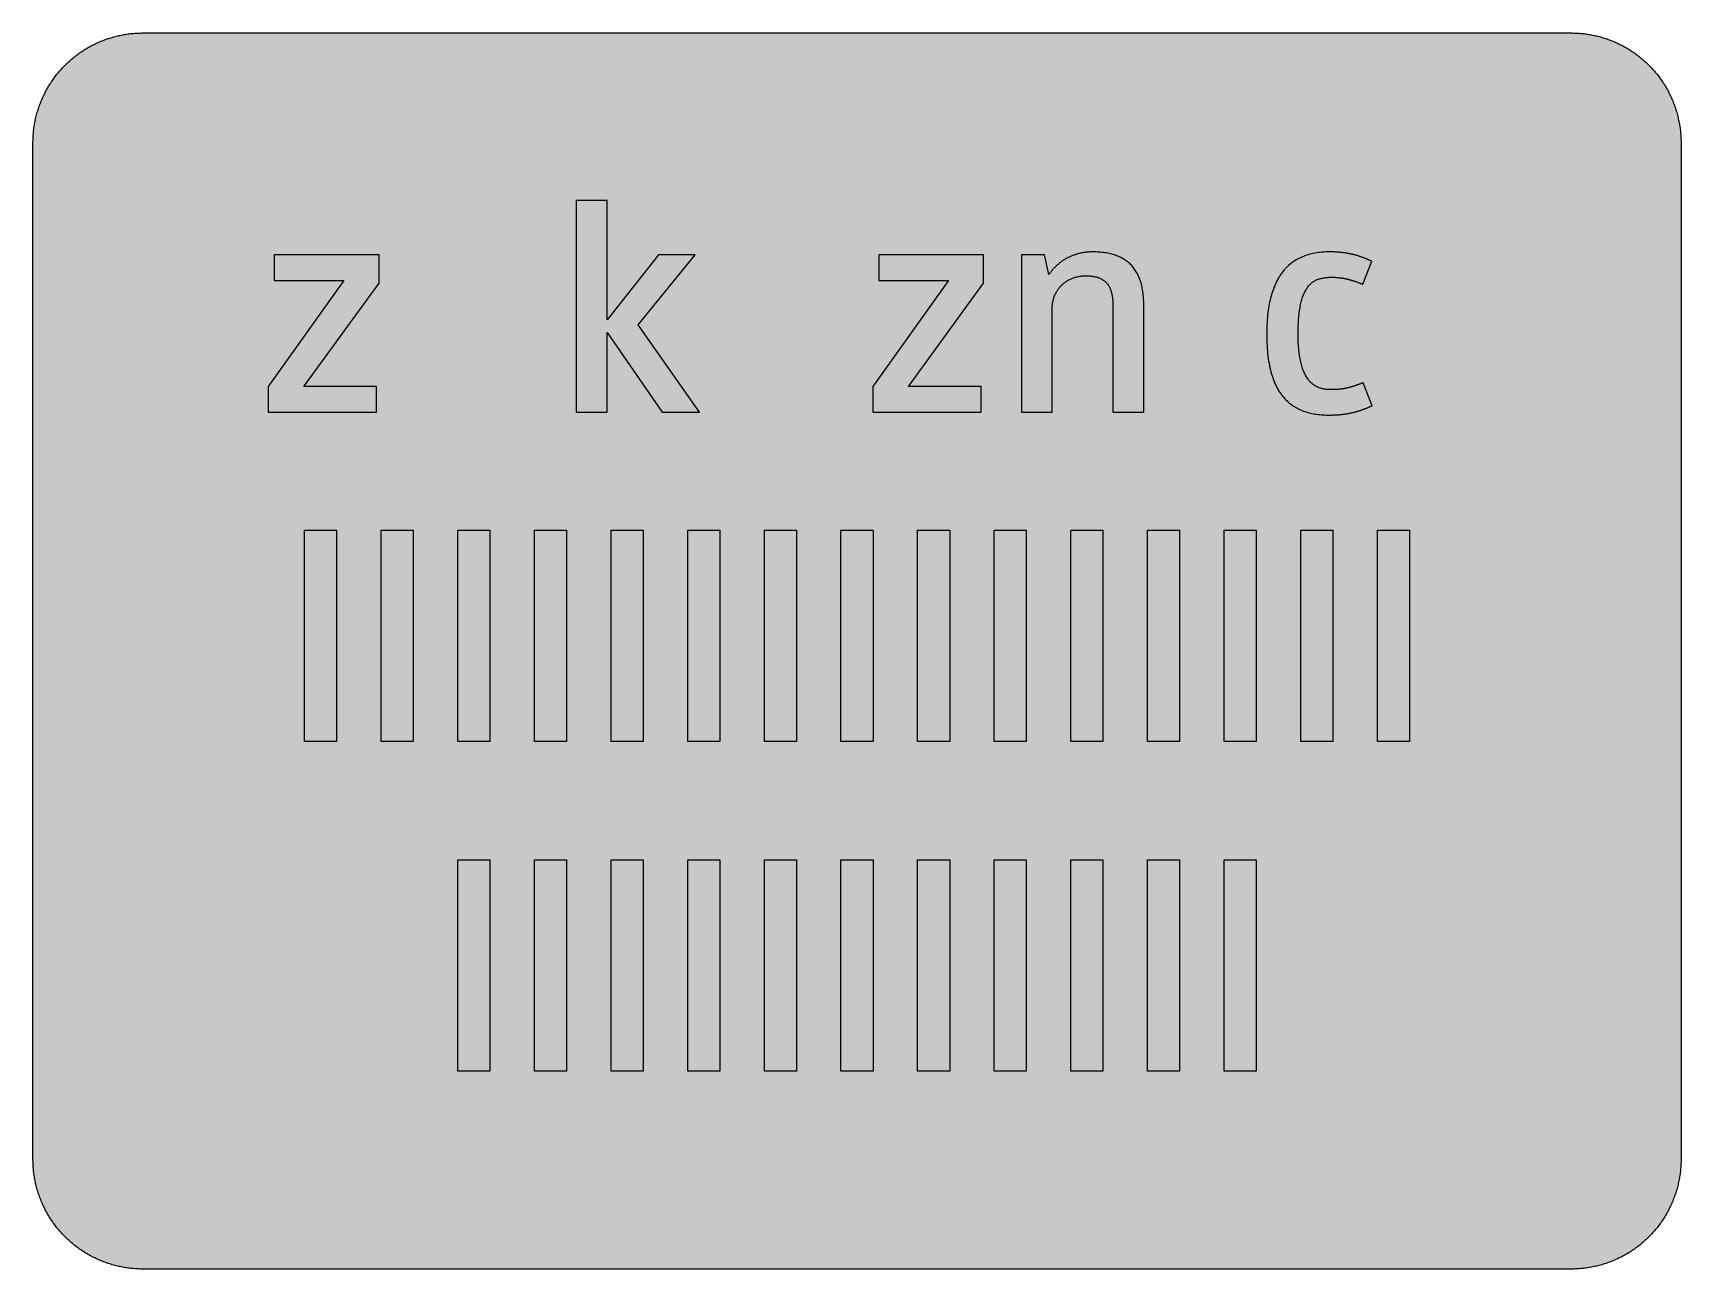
# Model space of a CAD drawing. Header units: millimetres. Extents: x 0 to 212, y 0 to 159.
import ezdxf

# ---------------------------------------------------------------- set-up
doc = ezdxf.new("R2010")
doc.units = ezdxf.units.MM

msp = doc.modelspace()

# ---------------------------------------------------------------- hatches: boundary and pattern name
for color, points in [(254, [(14.1633, 0.0536), (13.9878, 0.0533), (13.8125, 0.0559), (13.6373, 0.061), (13.462, 0.0686), (13.2893, 0.0787), (13.114, 0.0914), (12.9413, 0.1041), (12.7686, 0.1219), (12.5959, 0.1397), (12.4231, 0.16), (12.2504, 0.1829), (12.0777, 0.2057), (11.9075, 0.2337), (11.7373, 0.2616), (11.5672, 0.2921), (11.397, 0.3251), (11.2268, 0.3607), (11.0592, 0.3988), (10.8915, 0.4369), (10.7239, 0.4775), (10.5562, 0.5207), (10.3886, 0.5664), (10.2235, 0.6121), (10.0584, 0.6629), (9.8933, 0.7137), (9.7307, 0.7671), (9.5682, 0.8204), (9.4056, 0.8788), (9.2431, 0.9373), (9.083, 0.9982), (8.923, 1.0617), (8.763, 1.1252), (8.6055, 1.1938), (8.4455, 1.2624), (8.2906, 1.331), (8.1331, 1.4046), (7.9781, 1.4783), (7.8232, 1.5545), (7.6708, 1.6332), (7.5184, 1.7145), (7.366, 1.7958), (7.2161, 1.8796), (7.0663, 1.966), (6.919, 2.0523), (6.7716, 2.1438), (6.6243, 2.2352), (6.4795, 2.3266), (6.3348, 2.4232), (6.19, 2.5197), (6.0477, 2.6187), (5.908, 2.7178), (5.7683, 2.8194), (5.6286, 2.9235), (5.4915, 3.0302), (5.3543, 3.1369), (5.2197, 3.2461), (5.0851, 3.3579), (4.953, 3.4722), (4.8209, 3.5865), (4.6914, 3.7033), (4.5644, 3.8202), (4.4348, 3.9395), (4.3104, 4.0615), (4.1859, 4.1859), (4.0615, 4.3104), (3.9395, 4.4348), (3.8202, 4.5618), (3.7033, 4.6914), (3.5865, 4.8209), (3.4722, 4.953), (3.3579, 5.0851), (3.2487, 5.2197), (3.1369, 5.3543), (3.0302, 5.4915), (2.9235, 5.6286), (2.8194, 5.7683), (2.7178, 5.908), (2.6187, 6.0477), (2.5197, 6.19), (2.4232, 6.3348), (2.3266, 6.477), (2.2352, 6.6243), (2.1438, 6.7691), (2.0523, 6.919), (1.966, 7.0663), (1.8796, 7.2161), (1.7958, 7.366), (1.7145, 7.5184), (1.6332, 7.6708), (1.5545, 7.8232), (1.4783, 7.9781), (1.4046, 8.1331), (1.331, 8.2906), (1.2598, 8.4455), (1.1913, 8.603), (1.1252, 8.763), (1.0592, 8.923), (0.9982, 9.083), (0.9373, 9.2431), (0.8763, 9.4056), (0.8204, 9.5682), (0.7645, 9.7307), (0.7112, 9.8933), (0.6604, 10.0584), (0.6121, 10.2235), (0.5639, 10.3911), (0.5207, 10.5562), (0.4775, 10.7239), (0.4343, 10.8915), (0.3962, 11.0592), (0.3607, 11.2268), (0.3251, 11.397), (0.2921, 11.5672), (0.2616, 11.7373), (0.2311, 11.9075), (0.2057, 12.0802), (0.1803, 12.2504), (0.1575, 12.4231), (0.1372, 12.5959), (0.1194, 12.7686), (0.1041, 12.9413), (0.0889, 13.1166), (0.0787, 13.2893), (0.0686, 13.4645), (0.061, 13.6373), (0.0559, 13.8125), (0.0508, 13.9878), (0.0508, 14.163), (0.0522, 144.6925), (0.0508, 144.8664), (0.0559, 145.0416), (0.061, 145.2169), (0.0686, 145.3896), (0.0787, 145.5649), (0.0889, 145.7376), (0.1041, 145.9128), (0.1194, 146.0856), (0.1372, 146.2583), (0.1575, 146.431), (0.1803, 146.6037), (0.2057, 146.7739), (0.2311, 146.9466), (0.2616, 147.1168), (0.2921, 147.287), (0.3251, 147.4572), (0.3607, 147.6248), (0.3962, 147.795), (0.4343, 147.9626), (0.4775, 148.1303), (0.5207, 148.2979), (0.5639, 148.463), (0.6121, 148.6281), (0.6604, 148.7932), (0.7112, 148.9583), (0.7645, 149.1234), (0.8204, 149.286), (0.8763, 149.4485), (0.9373, 149.6111), (0.9982, 149.7711), (1.0592, 149.9311), (1.1252, 150.0911), (1.1913, 150.2486), (1.2598, 150.4061), (1.331, 150.5636), (1.4046, 150.7185), (1.4783, 150.876), (1.5545, 151.0284), (1.6332, 151.1833), (1.7145, 151.3357), (1.7958, 151.4856), (1.8796, 151.638), (1.966, 151.7879), (2.0523, 151.9352), (2.1438, 152.0825), (2.2352, 152.2298), (2.3266, 152.3746), (2.4232, 152.5194), (2.5197, 152.6616), (2.6187, 152.8039), (2.7178, 152.9461), (2.8194, 153.0858), (2.9235, 153.2255), (3.0302, 153.3627), (3.1369, 153.4973), (3.2487, 153.6344), (3.3579, 153.7665), (3.4722, 153.8986), (3.5865, 154.0307), (3.7033, 154.1602), (3.8202, 154.2898), (3.9395, 154.4168), (4.0615, 154.5438), (4.1859, 154.6682), (4.3104, 154.7901), (4.4348, 154.9121), (4.5644, 155.034), (4.6914, 155.1508), (4.8209, 155.2677), (4.953, 155.382), (5.0851, 155.4937), (5.2197, 155.6055), (5.3543, 155.7147), (5.4915, 155.8239), (5.6286, 155.9281), (5.7683, 156.0322), (5.908, 156.1338), (6.0477, 156.2354), (6.19, 156.3345), (6.3348, 156.431), (6.4795, 156.525), (6.6243, 156.6189), (6.7716, 156.7104), (6.919, 156.7993), (7.0663, 156.8882), (7.2161, 156.9745), (7.366, 157.0584), (7.5184, 157.1396), (7.6708, 157.2209), (7.8232, 157.2971), (7.9781, 157.3733), (8.1331, 157.4495), (8.2906, 157.5206), (8.4455, 157.5918), (8.6055, 157.6603), (8.763, 157.7289), (8.923, 157.7924), (9.083, 157.8559), (9.2431, 157.9169), (9.4056, 157.9753), (9.5682, 158.0337), (9.7307, 158.0871), (9.8933, 158.1404), (10.0584, 158.1912), (10.2235, 158.242), (10.3886, 158.2877), (10.5562, 158.3334), (10.7239, 158.3766), (10.8915, 158.4173), (11.0592, 158.4579), (11.2268, 158.4935), (11.397, 158.529), (11.5672, 158.562), (11.7373, 158.5925), (11.9075, 158.6205), (12.0777, 158.6484), (12.2504, 158.6713), (12.4231, 158.6941), (12.5959, 158.7144), (12.7686, 158.7322), (12.9413, 158.75), (13.114, 158.7627), (13.2893, 158.7754), (13.462, 158.7856), (13.6373, 158.7932), (13.8125, 158.7983), (13.9878, 158.8008), (14.163, 158.8033), (197.6078, 158.8036), (197.7822, 158.8008), (197.9574, 158.7983), (198.1327, 158.7932), (198.3054, 158.7856), (198.4807, 158.7754), (198.6534, 158.7627), (198.8287, 158.75), (199.0014, 158.7322), (199.1741, 158.7144), (199.3468, 158.6941), (199.5195, 158.6713), (199.6897, 158.6484), (199.8624, 158.6205), (200.0326, 158.5925), (200.2028, 158.562), (200.373, 158.529), (200.5432, 158.4935), (200.7108, 158.4579), (200.8784, 158.4173), (201.0461, 158.3766), (201.2137, 158.3334), (201.3788, 158.2877), (201.5465, 158.242), (201.7116, 158.1912), (201.8767, 158.1404), (202.0392, 158.0871), (202.2018, 158.0337), (202.3643, 157.9753), (202.5269, 157.9169), (202.6869, 157.8559), (202.8469, 157.7924), (203.007, 157.7289), (203.167, 157.6603), (203.3245, 157.5918), (203.4794, 157.5206), (203.6369, 157.4495), (203.7918, 157.3733), (203.9468, 157.2971), (204.0992, 157.2209), (204.2516, 157.1396), (204.404, 157.0584), (204.5538, 156.9745), (204.7037, 156.8882), (204.8535, 156.7993), (205.0009, 156.7104), (205.1456, 156.6189), (205.293, 156.525), (205.4352, 156.431), (205.58, 156.3345), (205.7222, 156.2354), (205.8619, 156.1338), (206.0016, 156.0322), (206.1413, 155.9281), (206.2785, 155.8239), (206.4156, 155.7147), (206.5503, 155.6055), (206.6849, 155.4937), (206.817, 155.382), (206.949, 155.2677), (207.0786, 155.1508), (207.2081, 155.034), (207.3351, 154.9121), (207.4596, 154.7901), (207.584, 154.6682), (207.7085, 154.5438), (207.8304, 154.4168), (207.9498, 154.2898), (208.0666, 154.1602), (208.1835, 154.0307), (208.2978, 153.8986), (208.4121, 153.7665), (208.5238, 153.6344), (208.6331, 153.4973), (208.7397, 153.3627), (208.8464, 153.2255), (208.9506, 153.0858), (209.0522, 152.9461), (209.1512, 152.8039), (209.2503, 152.6616), (209.3468, 152.5194), (209.4433, 152.3746), (209.5348, 152.2298), (209.6262, 152.0825), (209.7176, 151.9352), (209.804, 151.7879), (209.8904, 151.638), (209.9742, 151.4856), (210.0555, 151.3357), (210.1367, 151.1833), (210.2155, 151.0284), (210.2917, 150.876), (210.3653, 150.7185), (210.439, 150.5636), (210.5076, 150.4061), (210.5762, 150.2486), (210.6447, 150.0911), (210.7082, 149.9311), (210.7717, 149.7711), (210.8327, 149.6111), (210.8911, 149.4485), (210.9495, 149.286), (211.0029, 149.1234), (211.0562, 148.9583), (211.107, 148.7932), (211.1578, 148.6281), (211.2035, 148.463), (211.2493, 148.2979), (211.2924, 148.1303), (211.3331, 147.9626), (211.3712, 147.795), (211.4093, 147.6248), (211.4448, 147.4572), (211.4779, 147.287), (211.5083, 147.1168), (211.5363, 146.9466), (211.5642, 146.7739), (211.5871, 146.6037), (211.6099, 146.431), (211.6303, 146.2583), (211.648, 146.0856), (211.6658, 145.9128), (211.6785, 145.7376), (211.6912, 145.5649), (211.7014, 145.3896), (211.709, 145.2169), (211.7141, 145.0416), (211.7166, 144.8664), (211.7166, 144.6911), (211.7189, 14.1647), (211.7166, 13.9878), (211.7141, 13.8125), (211.709, 13.6373), (211.7014, 13.4645), (211.6912, 13.2893), (211.6785, 13.1166), (211.6658, 12.9413), (211.648, 12.7686), (211.6303, 12.5959), (211.6099, 12.4231), (211.5871, 12.2504), (211.5642, 12.0802), (211.5363, 11.9075), (211.5083, 11.7373), (211.4779, 11.5672), (211.4448, 11.397), (211.4093, 11.2268), (211.3712, 11.0592), (211.3331, 10.8915), (211.2924, 10.7239), (211.2493, 10.5562), (211.2035, 10.3911), (211.1578, 10.2235), (211.107, 10.0584), (211.0562, 9.8933), (211.0029, 9.7307), (210.9495, 9.5682), (210.8911, 9.4056), (210.8327, 9.2431), (210.7717, 9.083), (210.7082, 8.923), (210.6447, 8.763), (210.5762, 8.603), (210.5076, 8.4455), (210.439, 8.2906), (210.3653, 8.1331), (210.2917, 7.9781), (210.2155, 7.8232), (210.1367, 7.6708), (210.0555, 7.5184), (209.9742, 7.366), (209.8904, 7.2161), (209.804, 7.0663), (209.7176, 6.919), (209.6262, 6.7691), (209.5348, 6.6243), (209.4433, 6.477), (209.3468, 6.3348), (209.2503, 6.19), (209.1512, 6.0477), (209.0522, 5.908), (208.9506, 5.7683), (208.8464, 5.6286), (208.7397, 5.4915), (208.6331, 5.3543), (208.5238, 5.2197), (208.4121, 5.0851), (208.2978, 4.953), (208.1835, 4.8209), (208.0666, 4.6914), (207.9498, 4.5618), (207.8304, 4.4348), (207.7085, 4.3104), (207.584, 4.1859), (207.4596, 4.0615), (207.3351, 3.9395), (207.2081, 3.8202), (207.0786, 3.7033), (206.949, 3.5865), (206.817, 3.4722), (206.6849, 3.3579), (206.5503, 3.2461), (206.4156, 3.1369), (206.2785, 3.0302), (206.1413, 2.9235), (206.0016, 2.8194), (205.8619, 2.7178), (205.7222, 2.6187), (205.58, 2.5197), (205.4352, 2.4232), (205.293, 2.3266), (205.1456, 2.2352), (205.0009, 2.1438), (204.8535, 2.0523), (204.7037, 1.966), (204.5538, 1.8796), (204.404, 1.7958), (204.2516, 1.7145), (204.0992, 1.6332), (203.9468, 1.5545), (203.7918, 1.4783), (203.6369, 1.4046), (203.4794, 1.331), (203.3245, 1.2624), (203.167, 1.1938), (203.007, 1.1252), (202.8469, 1.0617), (202.6869, 0.9982), (202.5269, 0.9373), (202.3643, 0.8788), (202.2018, 0.8204), (202.0392, 0.7671), (201.8767, 0.7137), (201.7116, 0.6629), (201.5465, 0.6121), (201.3788, 0.5664), (201.2137, 0.5207), (201.0461, 0.4775), (200.8784, 0.4369), (200.7108, 0.3988), (200.5432, 0.3607), (200.373, 0.3251), (200.2028, 0.2921), (200.0326, 0.2616), (199.8624, 0.2337), (199.6897, 0.2057), (199.5195, 0.1829), (199.3468, 0.16), (199.1741, 0.1397), (199.0014, 0.1219), (198.8287, 0.1041), (198.6534, 0.0914), (198.4807, 0.0787), (198.3054, 0.0686), (198.1327, 0.061), (197.9574, 0.0559), (197.7822, 0.0533), (197.6069, 0.0533)]), (59, [(73.7941, 110.1203), (73.7941, 120.3258), (80.8563, 110.1203), (85.6686, 110.1203), (77.7917, 121.3347), (85.0868, 130.2988), (80.3906, 130.2988), (73.7941, 121.9546), (73.7941, 137.2842), (69.8362, 137.2842), (69.8362, 110.1203)]), (59, [(44.4955, 126.6511), (44.4955, 130.2988), (31.0307, 130.2988), (31.0307, 126.9996), (39.9948, 126.9996), (30.2549, 113.4177), (30.2549, 110.1203), (44.1854, 110.1203), (44.1854, 113.4177), (34.8326, 113.4177)]), (59, [(122.1465, 126.6511), (122.1465, 130.2988), (108.6803, 130.2988), (108.6803, 126.9996), (117.6443, 126.9996), (107.9045, 113.4177), (107.9045, 110.1203), (121.835, 110.1203), (121.835, 113.4177), (112.4839, 113.4177)]), (59, [(142.7124, 110.1203), (142.7124, 123.9337), (142.7099, 124.1374), (142.7048, 124.3406), (142.6972, 124.5413), (142.687, 124.7369), (142.6743, 124.9299), (142.6566, 125.1204), (142.6362, 125.3084), (142.6134, 125.4938), (142.588, 125.6741), (142.56, 125.8519), (142.527, 126.0272), (142.4915, 126.1999), (142.4534, 126.3675), (142.4127, 126.5326), (142.367, 126.6952), (142.3187, 126.8552), (142.2679, 127.0102), (142.2146, 127.1626), (142.1562, 127.3124), (142.0978, 127.4597), (142.0343, 127.602), (141.9657, 127.7417), (141.8971, 127.8788), (141.8234, 128.0135), (141.7472, 128.143), (141.666, 128.27), (141.5847, 128.3945), (141.4983, 128.5164), (141.4094, 128.6332), (141.3154, 128.7475), (141.2189, 128.8593), (141.1199, 128.9685), (141.0183, 129.0726), (140.9116, 129.1742), (140.8024, 129.2733), (140.6906, 129.3673), (140.5738, 129.4587), (140.4544, 129.5476), (140.3325, 129.634), (140.2055, 129.7153), (140.0759, 129.794), (139.9438, 129.8677), (139.8092, 129.9413), (139.6695, 130.0099), (139.5273, 130.0759), (139.38, 130.1369), (139.2301, 130.1953), (139.0777, 130.2512), (138.9202, 130.3045), (138.7602, 130.3528), (138.5976, 130.3985), (138.43, 130.4417), (138.2598, 130.4798), (138.0846, 130.5154), (137.9093, 130.5484), (137.7264, 130.5763), (137.5435, 130.6017), (137.3556, 130.6246), (137.1625, 130.6424), (136.9695, 130.6576), (136.7688, 130.6703), (136.5682, 130.6779), (136.3624, 130.683), (136.1542, 130.6855), (136.05, 130.683), (135.9484, 130.683), (135.8468, 130.6779), (135.7478, 130.6728), (135.6462, 130.6678), (135.5446, 130.6601), (135.443, 130.65), (135.3439, 130.6398), (135.2423, 130.6297), (135.1432, 130.617), (135.0416, 130.6017), (134.9426, 130.5865), (134.8435, 130.5687), (134.7445, 130.5484), (134.6454, 130.5306), (134.5489, 130.5077), (134.4498, 130.4849), (134.3533, 130.462), (134.2542, 130.4341), (134.1577, 130.4087), (134.0612, 130.3807), (133.9672, 130.3503), (133.8707, 130.3172), (133.7767, 130.2868), (133.6802, 130.2512), (133.5862, 130.2156), (133.4922, 130.1775), (133.4008, 130.1394), (133.3068, 130.0988), (133.2154, 130.0582), (133.1239, 130.015), (133.035, 129.9718), (132.9436, 129.9261), (132.8547, 129.8778), (132.7658, 129.8296), (132.6769, 129.7788), (132.588, 129.728), (132.5016, 129.6746), (132.4153, 129.6213), (132.3315, 129.5654), (132.2451, 129.507), (132.1613, 129.4486), (132.0775, 129.3876), (131.9962, 129.3266), (131.9124, 129.2631), (131.8336, 129.1971), (131.7523, 129.1311), (131.6736, 129.065), (131.5949, 128.9939), (131.5161, 128.9228), (131.4399, 128.8517), (131.3637, 128.778), (131.2875, 128.7018), (131.2139, 128.6256), (131.1402, 128.5469), (131.0691, 128.4681), (130.998, 128.3868), (130.9268, 128.303), (130.8583, 128.2192), (130.7897, 128.1328), (130.7211, 128.0465), (130.6551, 127.9576), (130.5916, 127.8661), (130.5255, 127.7747), (129.9849, 130.2988), (126.9958, 130.2988), (126.9958, 110.1203), (130.955, 110.1203), (130.955, 123.3519), (130.9548, 123.4872), (130.9599, 123.6218), (130.97, 123.7539), (130.9802, 123.8834), (130.9954, 124.013), (131.0132, 124.1374), (131.0361, 124.2593), (131.0589, 124.3813), (131.0869, 124.4981), (131.1173, 124.6149), (131.1478, 124.7292), (131.1834, 124.841), (131.2215, 124.9477), (131.2621, 125.0544), (131.3078, 125.161), (131.3536, 125.2626), (131.4018, 125.3617), (131.4526, 125.4582), (131.5034, 125.5547), (131.5593, 125.6487), (131.6177, 125.7376), (131.6761, 125.8265), (131.7371, 125.9129), (131.8006, 125.9967), (131.8666, 126.0805), (131.9327, 126.1593), (132.0013, 126.2355), (132.0724, 126.3117), (132.1435, 126.3853), (132.2172, 126.4564), (132.2934, 126.525), (132.3696, 126.5911), (132.4483, 126.6546), (132.527, 126.7181), (132.6083, 126.779), (132.6896, 126.8349), (132.7709, 126.8908), (132.8547, 126.9467), (132.9411, 126.9975), (133.0249, 127.0457), (133.1112, 127.094), (133.2001, 127.1397), (133.289, 127.1829), (133.3754, 127.2235), (133.4668, 127.2616), (133.5557, 127.2997), (133.6446, 127.3353), (133.7361, 127.3683), (133.8275, 127.3988), (133.919, 127.4267), (134.0104, 127.4547), (134.1018, 127.4775), (134.1933, 127.5004), (134.2847, 127.5232), (134.3762, 127.541), (134.4651, 127.5563), (134.5565, 127.5715), (134.6479, 127.5842), (134.7394, 127.5969), (134.8283, 127.6045), (134.9172, 127.6121), (135.0061, 127.6172), (135.095, 127.6198), (135.1839, 127.6198), (135.2956, 127.6198), (135.4049, 127.6172), (135.5141, 127.6147), (135.6182, 127.6096), (135.7249, 127.602), (135.8265, 127.5944), (135.9281, 127.5842), (136.0272, 127.5715), (136.1237, 127.5588), (136.2202, 127.5461), (136.3142, 127.5283), (136.4056, 127.5105), (136.4971, 127.4928), (136.5834, 127.4699), (136.6723, 127.447), (136.7561, 127.4216), (136.84, 127.3962), (136.9212, 127.3683), (137, 127.3378), (137.0762, 127.3073), (137.1524, 127.2718), (137.226, 127.2362), (137.2997, 127.1981), (137.3708, 127.16), (137.4394, 127.1168), (137.5054, 127.0737), (137.5715, 127.0279), (137.635, 126.9822), (137.6959, 126.9314), (137.7569, 126.8806), (137.8128, 126.8273), (137.8712, 126.7714), (137.9245, 126.713), (137.9779, 126.652), (138.0287, 126.5911), (138.0795, 126.5276), (138.1252, 126.459), (138.1709, 126.3904), (138.2166, 126.3193), (138.2573, 126.2456), (138.2979, 126.1694), (138.3386, 126.0932), (138.3741, 126.0119), (138.4097, 125.9281), (138.4427, 125.8443), (138.4757, 125.7554), (138.5062, 125.6665), (138.5341, 125.5725), (138.5595, 125.4785), (138.5849, 125.382), (138.6078, 125.2804), (138.6307, 125.1788), (138.651, 125.0721), (138.6688, 124.9655), (138.684, 124.8537), (138.6992, 124.7419), (138.7119, 124.6251), (138.7221, 124.5083), (138.7323, 124.3863), (138.7399, 124.2619), (138.745, 124.1349), (138.75, 124.0053), (138.7526, 123.8733), (138.7526, 123.7386), (138.7546, 110.1203)]), (59, [(166.8117, 112.9919), (166.7129, 112.9919), (166.6138, 112.9944), (166.5148, 112.997), (166.4183, 113.0021), (166.3192, 113.0097), (166.2201, 113.0198), (166.1236, 113.03), (166.0246, 113.0427), (165.928, 113.0579), (165.8315, 113.0757), (165.735, 113.096), (165.6385, 113.1164), (165.542, 113.1418), (165.448, 113.1697), (165.354, 113.2002), (165.26, 113.2332), (165.166, 113.2688), (165.0746, 113.3094), (164.9832, 113.35), (164.8917, 113.3958), (164.8028, 113.444), (164.7139, 113.4974), (164.625, 113.5532), (164.5387, 113.6117), (164.4523, 113.6752), (164.3685, 113.7437), (164.2847, 113.8149), (164.2034, 113.8885), (164.1221, 113.9673), (164.0434, 114.0511), (163.9672, 114.14), (163.8884, 114.2314), (163.8148, 114.3279), (163.7411, 114.4295), (163.67, 114.5362), (163.6014, 114.648), (163.5328, 114.7648), (163.4668, 114.8842), (163.4007, 115.0112), (163.3398, 115.1433), (163.2788, 115.2804), (163.2204, 115.4227), (163.1645, 115.57), (163.1086, 115.7224), (163.0578, 115.8824), (163.007, 116.0475), (162.9588, 116.2177), (162.9131, 116.3955), (162.8699, 116.5784), (162.8292, 116.7689), (162.7911, 116.9645), (162.7556, 117.1651), (162.7226, 117.3734), (162.6921, 117.5893), (162.6641, 117.8128), (162.6387, 118.0414), (162.6159, 118.2776), (162.5956, 118.5189), (162.5803, 118.7704), (162.5651, 119.0269), (162.5549, 119.2911), (162.5473, 119.5629), (162.5422, 119.8423), (162.5422, 120.1293), (162.5422, 120.4189), (162.5473, 120.7008), (162.5524, 120.9751), (162.5625, 121.2418), (162.5727, 121.5009), (162.5854, 121.7549), (162.6032, 121.9987), (162.621, 122.2375), (162.6413, 122.4686), (162.6667, 122.6947), (162.6921, 122.9131), (162.72, 123.124), (162.7505, 123.3297), (162.781, 123.5278), (162.8165, 123.7209), (162.8546, 123.9063), (162.8927, 124.0866), (162.9359, 124.2593), (162.9791, 124.4295), (163.0248, 124.5895), (163.0731, 124.747), (163.1213, 124.8994), (163.1747, 125.0442), (163.228, 125.1839), (163.2839, 125.3185), (163.3423, 125.4481), (163.4033, 125.5725), (163.4668, 125.6919), (163.5303, 125.8062), (163.5963, 125.9154), (163.6649, 126.0196), (163.7335, 126.1212), (163.8071, 126.2151), (163.8808, 126.3066), (163.9545, 126.3929), (164.0332, 126.4768), (164.1119, 126.5555), (164.1932, 126.6292), (164.2745, 126.6977), (164.3609, 126.7638), (164.4472, 126.8273), (164.5336, 126.8857), (164.6225, 126.9416), (164.7139, 126.9924), (164.8079, 127.0406), (164.9019, 127.0838), (164.9984, 127.127), (165.0949, 127.1651), (165.194, 127.2007), (165.2956, 127.2311), (165.3972, 127.2616), (165.4988, 127.287), (165.6055, 127.3124), (165.7121, 127.3327), (165.8188, 127.3531), (165.928, 127.3683), (166.0398, 127.3835), (166.1516, 127.3937), (166.2633, 127.4039), (166.3776, 127.4115), (166.4945, 127.4191), (166.6113, 127.4216), (166.7281, 127.4242), (166.8501, 127.4267), (166.9136, 127.4242), (166.9796, 127.4242), (167.0431, 127.4242), (167.1066, 127.4216), (167.1701, 127.4216), (167.2336, 127.4191), (167.2946, 127.4166), (167.3581, 127.4115), (167.419, 127.4089), (167.48, 127.4064), (167.5409, 127.4013), (167.6019, 127.3962), (167.6629, 127.3912), (167.7238, 127.3861), (167.7848, 127.381), (167.8432, 127.3734), (167.9042, 127.3658), (167.9626, 127.3607), (168.0235, 127.3531), (168.082, 127.3429), (168.1404, 127.3353), (168.1988, 127.3251), (168.2598, 127.3175), (168.3182, 127.3073), (168.3766, 127.2972), (168.435, 127.287), (168.4934, 127.2743), (168.5519, 127.2642), (168.6128, 127.2515), (168.6712, 127.2388), (168.7297, 127.2261), (168.7881, 127.2134), (168.849, 127.1981), (168.9075, 127.1829), (168.9659, 127.1702), (169.0268, 127.1549), (169.0853, 127.1372), (169.1462, 127.1219), (169.2072, 127.1067), (169.2681, 127.0889), (169.3266, 127.0711), (169.3901, 127.0533), (169.451, 127.033), (169.512, 127.0152), (169.5729, 126.9949), (169.6364, 126.9746), (169.6999, 126.9543), (169.7634, 126.934), (169.8269, 126.9136), (169.8904, 126.8908), (169.9539, 126.8679), (170.02, 126.8451), (170.086, 126.8222), (170.1521, 126.7993), (170.2181, 126.7739), (170.2841, 126.7485), (170.3527, 126.7231), (170.4213, 126.6977), (170.4899, 126.6723), (170.561, 126.6444), (170.6296, 126.619), (170.7007, 126.5911), (170.7718, 126.5606), (170.8455, 126.5326), (172.0109, 129.4843), (171.9453, 129.5121), (171.8793, 129.54), (171.8132, 129.5705), (171.7472, 129.5984), (171.6811, 129.6264), (171.6126, 129.6568), (171.5465, 129.6848), (171.4805, 129.7127), (171.4119, 129.7407), (171.3459, 129.7686), (171.2773, 129.7965), (171.2087, 129.8245), (171.1401, 129.8524), (171.0715, 129.8778), (171.003, 129.9058), (170.9318, 129.9312), (170.8607, 129.9591), (170.7896, 129.9845), (170.7185, 130.0099), (170.6474, 130.0353), (170.5737, 130.0607), (170.5026, 130.0861), (170.4289, 130.1115), (170.3527, 130.1369), (170.2791, 130.1598), (170.2029, 130.1826), (170.1267, 130.2055), (170.0505, 130.2283), (169.9717, 130.2512), (169.893, 130.2741), (169.8142, 130.2944), (169.7355, 130.3172), (169.6542, 130.3376), (169.5729, 130.3579), (169.4891, 130.3757), (169.4053, 130.396), (169.3215, 130.4138), (169.2351, 130.4341), (169.1488, 130.4519), (169.0624, 130.4671), (168.9735, 130.4849), (168.8846, 130.5001), (168.7932, 130.5154), (168.7017, 130.5306), (168.6103, 130.5458), (168.5163, 130.5585), (168.4223, 130.5712), (168.3258, 130.5839), (168.2293, 130.5966), (168.1302, 130.6068), (168.0312, 130.617), (167.9296, 130.6271), (167.828, 130.6347), (167.7238, 130.6449), (167.6197, 130.6525), (167.5155, 130.6576), (167.4063, 130.6652), (167.2996, 130.6703), (167.1879, 130.6754), (167.0761, 130.6779), (166.9644, 130.6805), (166.8501, 130.683), (166.7332, 130.683), (166.6164, 130.6855), (166.3598, 130.683), (166.1084, 130.6754), (165.8595, 130.6601), (165.6156, 130.6424), (165.3769, 130.6195), (165.1432, 130.5916), (164.912, 130.5585), (164.686, 130.5179), (164.4625, 130.4747), (164.244, 130.4265), (164.0307, 130.3731), (163.8224, 130.3122), (163.6166, 130.2487), (163.4134, 130.1775), (163.2179, 130.1039), (163.0248, 130.0226), (162.8343, 129.9388), (162.6489, 129.8473), (162.4686, 129.7508), (162.2933, 129.6518), (162.1206, 129.5451), (161.9529, 129.4333), (161.7878, 129.319), (161.6278, 129.1971), (161.4729, 129.0701), (161.3205, 128.938), (161.1732, 128.8034), (161.0284, 128.6612), (160.8887, 128.5138), (160.7541, 128.3614), (160.622, 128.204), (160.495, 128.0414), (160.3705, 127.8738), (160.2511, 127.701), (160.1343, 127.5232), (160.0251, 127.3404), (159.9159, 127.1524), (159.8143, 126.9594), (159.7127, 126.7612), (159.6187, 126.5555), (159.5272, 126.3472), (159.4383, 126.1339), (159.3571, 125.9154), (159.2758, 125.6894), (159.1996, 125.4608), (159.1285, 125.2271), (159.0624, 124.9883), (158.9964, 124.7419), (158.938, 124.493), (158.8821, 124.239), (158.8287, 123.9774), (158.7805, 123.7132), (158.7373, 123.4415), (158.6967, 123.1671), (158.6611, 122.8852), (158.6281, 122.6007), (158.5976, 122.3086), (158.5747, 122.014), (158.5519, 121.7117), (158.5366, 121.4069), (158.5214, 121.0945), (158.5138, 120.7795), (158.5062, 120.457), (158.5062, 120.1293), (158.5087, 119.7458), (158.5163, 119.3698), (158.529, 119.0041), (158.5468, 118.6459), (158.5697, 118.2954), (158.5951, 117.9551), (158.6281, 117.6223), (158.6662, 117.2997), (158.7068, 116.9848), (158.7551, 116.6774), (158.8059, 116.3777), (158.8618, 116.0856), (158.9202, 115.8037), (158.9862, 115.5294), (159.0548, 115.2627), (159.1285, 115.001), (159.2047, 114.7496), (159.2859, 114.5057), (159.3723, 114.267), (159.4637, 114.0384), (159.5577, 113.8149), (159.6542, 113.6015), (159.7558, 113.3907), (159.8625, 113.19), (159.9717, 112.9944), (160.0835, 112.8065), (160.2003, 112.6261), (160.3223, 112.4509), (160.4467, 112.2832), (160.5737, 112.1207), (160.7033, 111.9657), (160.8379, 111.8159), (160.975, 111.6736), (161.1173, 111.5365), (161.2621, 111.4044), (161.4094, 111.2774), (161.5592, 111.158), (161.7116, 111.0437), (161.8691, 110.9345), (162.0266, 110.8304), (162.1892, 110.7338), (162.3543, 110.6399), (162.5219, 110.5535), (162.6921, 110.4697), (162.8648, 110.3909), (163.0426, 110.3198), (163.2204, 110.2512), (163.4007, 110.1877), (163.5836, 110.1293), (163.769, 110.0734), (163.957, 110.0252), (164.145, 109.9795), (164.338, 109.9363), (164.5336, 109.8982), (164.7292, 109.8652), (164.9273, 109.8372), (165.1279, 109.8118), (165.3286, 109.789), (165.5318, 109.7712), (165.7375, 109.7559), (165.9458, 109.7432), (166.1541, 109.7356), (166.3649, 109.7305), (166.5783, 109.7305), (166.6951, 109.7305), (166.812, 109.7331), (166.9263, 109.7331), (167.038, 109.7382), (167.1498, 109.7407), (167.2615, 109.7458), (167.3708, 109.7509), (167.48, 109.7559), (167.5867, 109.7636), (167.6908, 109.7712), (167.7949, 109.7788), (167.8991, 109.789), (168.0007, 109.7966), (168.1023, 109.8093), (168.2013, 109.8194), (168.3004, 109.8296), (168.3969, 109.8423), (168.4934, 109.855), (168.5874, 109.8702), (168.6814, 109.8829), (168.7754, 109.8982), (168.8668, 109.9134), (168.9583, 109.9312), (169.0472, 109.9464), (169.1361, 109.9642), (169.225, 109.982), (169.3113, 109.9998), (169.3977, 110.0176), (169.484, 110.0379), (169.5679, 110.0582), (169.6517, 110.0785), (169.7355, 110.0988), (169.8168, 110.1192), (169.8981, 110.142), (169.9768, 110.1623), (170.0581, 110.1852), (170.1368, 110.2081), (170.213, 110.2309), (170.2918, 110.2563), (170.368, 110.2792), (170.4442, 110.3046), (170.5204, 110.3274), (170.594, 110.3528), (170.6677, 110.3782), (170.7413, 110.4036), (170.815, 110.4316), (170.8861, 110.457), (170.9572, 110.4824), (171.0309, 110.5103), (171.0995, 110.5357), (171.1706, 110.5637), (171.2392, 110.5916), (171.3103, 110.6195), (171.3789, 110.6475), (171.4475, 110.6754), (171.516, 110.7034), (171.5821, 110.7313), (171.6507, 110.7592), (171.7167, 110.7897), (171.7853, 110.8177), (171.8513, 110.8456), (171.9174, 110.8761), (171.9834, 110.904), (172.0469, 110.932), (170.8863, 113.8837), (170.8125, 113.853), (170.7413, 113.825), (170.6702, 113.7971), (170.5991, 113.7691), (170.5305, 113.7437), (170.4619, 113.7158), (170.3934, 113.6904), (170.3248, 113.665), (170.2562, 113.6396), (170.1902, 113.6167), (170.1241, 113.5939), (170.0581, 113.5685), (169.9946, 113.5456), (169.9285, 113.5253), (169.865, 113.5024), (169.8015, 113.4821), (169.738, 113.4593), (169.6745, 113.4389), (169.611, 113.4186), (169.5475, 113.4008), (169.4866, 113.3805), (169.4256, 113.3627), (169.3621, 113.345), (169.3012, 113.3272), (169.2402, 113.3094), (169.1792, 113.2942), (169.1183, 113.2764), (169.0599, 113.2611), (168.9989, 113.2459), (168.9379, 113.2307), (168.8795, 113.218), (168.8186, 113.2027), (168.7576, 113.19), (168.6992, 113.1773), (168.6382, 113.1646), (168.5773, 113.1519), (168.5188, 113.1418), (168.4579, 113.1291), (168.3995, 113.1189), (168.3385, 113.1087), (168.2775, 113.0986), (168.2166, 113.091), (168.1556, 113.0808), (168.0947, 113.0732), (168.0337, 113.063), (167.9727, 113.0554), (167.9118, 113.0503), (167.8508, 113.0427), (167.7899, 113.0351), (167.7264, 113.03), (167.6629, 113.0249), (167.6019, 113.0198), (167.5384, 113.0148), (167.4749, 113.0097), (167.4089, 113.0071), (167.3454, 113.0046), (167.2793, 112.9995), (167.2158, 112.997), (167.1498, 112.9944), (167.0812, 112.9944), (167.0152, 112.9919), (166.9466, 112.9919), (166.878, 112.9919), (166.8094, 112.9894)]), (59, [(34.925, 94.9508), (39.0454, 94.9508), (39.0454, 67.787), (34.925, 67.787)]), (59, [(44.7668, 94.9508), (48.8872, 94.9508), (48.8872, 67.787), (44.7668, 67.787)]), (59, [(54.6104, 94.9508), (58.7308, 94.9508), (58.7308, 67.787), (54.6104, 67.787)]), (59, [(64.4536, 94.9508), (68.574, 94.9508), (68.574, 67.787), (64.4536, 67.787)]), (59, [(74.2968, 94.9508), (78.4172, 94.9508), (78.4172, 67.787), (74.2968, 67.787)]), (59, [(84.1403, 94.9508), (88.2608, 94.9508), (88.2608, 67.787), (84.1403, 67.787)]), (59, [(93.9835, 94.9508), (98.104, 94.9508), (98.104, 67.787), (93.9835, 67.787)]), (59, [(103.8257, 94.9508), (107.9461, 94.9508), (107.9461, 67.787), (103.8257, 67.787)]), (59, [(113.6689, 94.9508), (117.7893, 94.9508), (117.7893, 67.787), (113.6689, 67.787)]), (59, [(123.5121, 94.9508), (127.6325, 94.9508), (127.6325, 67.787), (123.5121, 67.787)]), (59, [(133.3556, 94.9508), (137.4761, 94.9508), (137.4761, 67.787), (133.3556, 67.787)]), (59, [(143.1988, 94.9508), (147.3193, 94.9508), (147.3193, 67.787), (143.1988, 67.787)]), (59, [(153.0421, 94.9508), (157.1625, 94.9508), (157.1625, 67.787), (153.0421, 67.787)]), (59, [(162.8842, 94.9508), (167.0046, 94.9508), (167.0046, 67.787), (162.8842, 67.787)]), (59, [(172.7274, 94.9508), (176.8479, 94.9508), (176.8479, 67.787), (172.7274, 67.787)]), (59, [(54.6104, 52.6175), (58.7308, 52.6175), (58.7308, 25.4536), (54.6104, 25.4536)]), (59, [(64.4536, 52.6175), (68.574, 52.6175), (68.574, 25.4536), (64.4536, 25.4536)]), (59, [(74.2968, 52.6175), (78.4172, 52.6175), (78.4172, 25.4536), (74.2968, 25.4536)]), (59, [(84.1403, 52.6175), (88.2608, 52.6175), (88.2608, 25.4536), (84.1403, 25.4536)]), (59, [(93.9835, 52.6175), (98.104, 52.6175), (98.104, 25.4536), (93.9835, 25.4536)]), (59, [(103.8257, 52.6175), (107.9461, 52.6175), (107.9461, 25.4536), (103.8257, 25.4536)]), (59, [(113.6689, 52.6175), (117.7893, 52.6175), (117.7893, 25.4536), (113.6689, 25.4536)]), (59, [(123.5121, 52.6175), (127.6325, 52.6175), (127.6325, 25.4536), (123.5121, 25.4536)]), (59, [(133.3556, 52.6175), (137.4761, 52.6175), (137.4761, 25.4536), (133.3556, 25.4536)]), (59, [(143.1988, 52.6175), (147.3193, 52.6175), (147.3193, 25.4536), (143.1988, 25.4536)]), (59, [(153.0421, 52.6175), (157.1625, 52.6175), (157.1625, 25.4536), (153.0421, 25.4536)])]:
    msp.add_hatch(color=color).paths.add_polyline_path(points)
h = msp.add_hatch(color=59)
h.paths.add_polyline_path([(14.1633, 3.5814), (13.8887, 3.5839), (13.6169, 3.5941), (13.3477, 3.6119), (13.081, 3.6347), (12.8143, 3.6652), (12.5501, 3.7008), (12.2885, 3.7465), (12.0294, 3.7948), (11.7729, 3.8506), (11.5164, 3.9141), (11.2649, 3.9827), (11.016, 4.0564), (10.7671, 4.1351), (10.5232, 4.2215), (10.2819, 4.3129), (10.0432, 4.412), (9.8069, 4.5161), (9.5733, 4.6228), (9.3447, 4.7371), (9.1186, 4.8565), (8.8951, 4.9809), (8.6741, 5.113), (8.4582, 5.2476), (8.2448, 5.3873), (8.0366, 5.5321), (7.8308, 5.682), (7.6276, 5.8369), (7.4295, 5.9969), (7.2365, 6.1595), (7.046, 6.3297), (6.8605, 6.5024), (6.6777, 6.6802), (6.5024, 6.8605), (6.3271, 7.046), (6.1595, 7.2365), (5.9969, 7.432), (5.8369, 7.6302), (5.682, 7.8308), (5.5321, 8.0366), (5.3873, 8.2448), (5.2451, 8.4582), (5.1105, 8.6741), (4.9809, 8.8951), (4.8565, 9.1186), (4.7371, 9.3447), (4.6228, 9.5758), (4.5136, 9.8069), (4.4094, 10.0432), (4.3129, 10.2819), (4.2215, 10.5232), (4.1351, 10.7696), (4.0538, 11.016), (3.9802, 11.2649), (3.9116, 11.5189), (3.8506, 11.7729), (3.7948, 12.0294), (3.744, 12.2911), (3.7008, 12.5527), (3.6627, 12.8143), (3.6322, 13.081), (3.6093, 13.3502), (3.5916, 13.6195), (3.5814, 13.8913), (3.5789, 14.163), (3.58, 144.6925), (3.5814, 144.9654), (3.5916, 145.2347), (3.6093, 145.5064), (3.6322, 145.7731), (3.6627, 146.0398), (3.7008, 146.304), (3.744, 146.5656), (3.7948, 146.8247), (3.8506, 147.0812), (3.9116, 147.3352), (3.9802, 147.5892), (4.0538, 147.8382), (4.1351, 148.0845), (4.2215, 148.3309), (4.3129, 148.5722), (4.4094, 148.811), (4.5136, 149.0472), (4.6228, 149.2783), (4.7371, 149.5095), (4.8565, 149.7355), (4.9809, 149.9591), (5.1105, 150.1775), (5.2451, 150.3959), (5.3873, 150.6093), (5.5321, 150.8176), (5.682, 151.0233), (5.8369, 151.224), (5.9969, 151.4221), (6.1595, 151.6177), (6.3271, 151.8056), (6.5024, 151.9936), (6.6777, 152.1739), (6.8605, 152.3517), (7.046, 152.5245), (7.2365, 152.6946), (7.4295, 152.8572), (7.6276, 153.0172), (7.8308, 153.1722), (8.0366, 153.322), (8.2448, 153.4668), (8.4582, 153.6065), (8.6741, 153.7411), (8.8951, 153.8732), (9.1186, 153.9977), (9.3447, 154.117), (9.5733, 154.2313), (9.8069, 154.3406), (10.0432, 154.4422), (10.2819, 154.5412), (10.5232, 154.6327), (10.7671, 154.719), (11.016, 154.7978), (11.2649, 154.874), (11.5164, 154.9425), (11.7729, 155.0035), (12.0294, 155.0594), (12.2885, 155.1102), (12.5501, 155.1534), (12.8143, 155.1889), (13.081, 155.2194), (13.3477, 155.2448), (13.6169, 155.26), (13.8887, 155.2702), (14.163, 155.2753), (197.6078, 155.2758), (197.8787, 155.2702), (198.1505, 155.26), (198.4197, 155.2448), (198.689, 155.2194), (198.9557, 155.1889), (199.2173, 155.1534), (199.4789, 155.1102), (199.7405, 155.0594), (199.9971, 155.0035), (200.2511, 154.9425), (200.5051, 154.874), (200.754, 154.7978), (201.0004, 154.719), (201.2467, 154.6327), (201.488, 154.5412), (201.7268, 154.4422), (201.963, 154.3406), (202.1942, 154.2313), (202.4253, 154.117), (202.6514, 153.9977), (202.8749, 153.8732), (203.0959, 153.7411), (203.3118, 153.6065), (203.5251, 153.4668), (203.7334, 153.322), (203.9391, 153.1722), (204.1398, 153.0172), (204.3379, 152.8572), (204.5335, 152.6946), (204.724, 152.5245), (204.9094, 152.3517), (205.0898, 152.1739), (205.2676, 151.9936), (205.4403, 151.8056), (205.6105, 151.6177), (205.773, 151.4221), (205.933, 151.224), (206.088, 151.0233), (206.2378, 150.8176), (206.3826, 150.6093), (206.5223, 150.3959), (206.6569, 150.1775), (206.789, 149.9591), (206.9135, 149.7355), (207.0329, 149.5095), (207.1472, 149.2783), (207.2538, 149.0472), (207.358, 148.811), (207.457, 148.5722), (207.5485, 148.3309), (207.6348, 148.0845), (207.7136, 147.8382), (207.7872, 147.5892), (207.8558, 147.3352), (207.9193, 147.0812), (207.9752, 146.8247), (208.0235, 146.5656), (208.0692, 146.304), (208.1047, 146.0398), (208.1352, 145.7731), (208.1581, 145.5064), (208.1759, 145.2347), (208.186, 144.9654), (208.1911, 144.6911), (208.1911, 14.1647), (208.186, 13.8913), (208.1759, 13.6195), (208.1581, 13.3502), (208.1352, 13.081), (208.1047, 12.8143), (208.0692, 12.5527), (208.0235, 12.2911), (207.9752, 12.0294), (207.9193, 11.7729), (207.8558, 11.5189), (207.7872, 11.2649), (207.7136, 11.016), (207.6348, 10.7696), (207.5485, 10.5232), (207.457, 10.2819), (207.358, 10.0432), (207.2538, 9.8069), (207.1472, 9.5758), (207.0329, 9.3447), (206.9135, 9.1186), (206.789, 8.8951), (206.6569, 8.6741), (206.5223, 8.4582), (206.3826, 8.2448), (206.2378, 8.0366), (206.088, 7.8308), (205.933, 7.6302), (205.773, 7.432), (205.6105, 7.2365), (205.4403, 7.046), (205.2676, 6.8605), (205.0898, 6.6802), (204.9094, 6.5024), (204.724, 6.3297), (204.5335, 6.1595), (204.3379, 5.9969), (204.1398, 5.8369), (203.9391, 5.682), (203.7334, 5.5321), (203.5251, 5.3873), (203.3118, 5.2476), (203.0959, 5.113), (202.8749, 4.9809), (202.6514, 4.8565), (202.4253, 4.7371), (202.1942, 4.6228), (201.963, 4.5161), (201.7268, 4.412), (201.488, 4.3129), (201.2467, 4.2215), (201.0004, 4.1351), (200.754, 4.0564), (200.5051, 3.9827), (200.2511, 3.9141), (199.9971, 3.8506), (199.7405, 3.7948), (199.4789, 3.7465), (199.2173, 3.7008), (198.9557, 3.6652), (198.689, 3.6347), (198.4197, 3.6119), (198.1505, 3.5941), (197.8787, 3.5839), (197.6069, 3.5789)])
h.paths.add_polyline_path([(14.1633, 8.8731), (14.0259, 8.8748), (13.8887, 8.8798), (13.7541, 8.8875), (13.622, 8.9002), (13.4874, 8.9154), (13.3553, 8.9332), (13.2258, 8.9535), (13.0962, 8.9789), (12.9667, 9.0068), (12.8397, 9.0373), (12.7127, 9.0729), (12.5882, 9.1084), (12.4663, 9.1491), (12.3419, 9.1923), (12.2225, 9.238), (12.1031, 9.2888), (11.9837, 9.3396), (11.8694, 9.3929), (11.7526, 9.4513), (11.6408, 9.5098), (11.5291, 9.5733), (11.4198, 9.6368), (11.3106, 9.7053), (11.2039, 9.7765), (11.0998, 9.8476), (10.9957, 9.9238), (10.8966, 10), (10.7975, 10.0787), (10.6985, 10.1625), (10.6045, 10.2464), (10.5105, 10.3327), (10.4216, 10.4216), (10.3327, 10.5131), (10.2464, 10.6045), (10.16, 10.701), (10.0787, 10.7975), (10, 10.8966), (9.9212, 10.9982), (9.8476, 11.0998), (9.7739, 11.2039), (9.7053, 11.3106), (9.6368, 11.4198), (9.5707, 11.5291), (9.5098, 11.6408), (9.4488, 11.7551), (9.3929, 11.8694), (9.337, 11.9863), (9.2862, 12.1031), (9.238, 12.2225), (9.1923, 12.3444), (9.1491, 12.4663), (9.1084, 12.5908), (9.0703, 12.7152), (9.0373, 12.8397), (9.0068, 12.9692), (8.9789, 13.0962), (8.9535, 13.2258), (8.9306, 13.3579), (8.9129, 13.4899), (8.8976, 13.622), (8.8849, 13.7566), (8.8773, 13.8913), (8.8722, 14.0259), (8.8697, 14.163), (8.8717, 144.6925), (8.8722, 144.8283), (8.8773, 144.9629), (8.8849, 145.0975), (8.8976, 145.2321), (8.9129, 145.3642), (8.9306, 145.4963), (8.9535, 145.6284), (8.9789, 145.7579), (9.0068, 145.8849), (9.0373, 146.0144), (9.0703, 146.1389), (9.1084, 146.2634), (9.1491, 146.3878), (9.1923, 146.5097), (9.238, 146.6317), (9.2862, 146.751), (9.337, 146.8679), (9.3929, 146.9847), (9.4488, 147.099), (9.5098, 147.2133), (9.5707, 147.3251), (9.6368, 147.4343), (9.7053, 147.5435), (9.7739, 147.6502), (9.8476, 147.7543), (9.9212, 147.8559), (10, 147.9575), (10.0787, 148.0566), (10.16, 148.1531), (10.2464, 148.2496), (10.3327, 148.3411), (10.4216, 148.4325), (10.5105, 148.5214), (10.6045, 148.6078), (10.6985, 148.6916), (10.7975, 148.7754), (10.8966, 148.8542), (10.9957, 148.9304), (11.0998, 149.0066), (11.2039, 149.0777), (11.3106, 149.1488), (11.4198, 149.2174), (11.5291, 149.2809), (11.6408, 149.3444), (11.7526, 149.4028), (11.8694, 149.4612), (11.9837, 149.5146), (12.1031, 149.5679), (12.2225, 149.6162), (12.3419, 149.6619), (12.4663, 149.7051), (12.5882, 149.7457), (12.7127, 149.7813), (12.8397, 149.8168), (12.9667, 149.8473), (13.0962, 149.8752), (13.2258, 149.9006), (13.3553, 149.921), (13.4874, 149.9413), (13.622, 149.9565), (13.7541, 149.9667), (13.8887, 149.9768), (14.0259, 149.9819), (14.163, 149.9819), (197.6078, 149.9842), (197.7441, 149.9819), (197.8787, 149.9768), (198.0133, 149.9667), (198.1479, 149.9565), (198.28, 149.9413), (198.4121, 149.921), (198.5442, 149.9006), (198.6737, 149.8752), (198.8007, 149.8473), (198.9303, 149.8168), (199.0547, 149.7813), (199.1792, 149.7457), (199.3036, 149.7051), (199.4256, 149.6619), (199.5475, 149.6162), (199.6669, 149.5679), (199.7837, 149.5146), (199.9005, 149.4612), (200.0148, 149.4028), (200.1291, 149.3444), (200.2409, 149.2809), (200.3501, 149.2174), (200.4593, 149.1488), (200.566, 149.0777), (200.6702, 149.0066), (200.7718, 148.9304), (200.8734, 148.8542), (200.9724, 148.7754), (201.0689, 148.6916), (201.1655, 148.6078), (201.2569, 148.5214), (201.3483, 148.4325), (201.4372, 148.3411), (201.5236, 148.2496), (201.6074, 148.1531), (201.6912, 148.0566), (201.77, 147.9575), (201.8462, 147.8559), (201.9224, 147.7543), (201.9935, 147.6502), (202.0646, 147.5435), (202.1332, 147.4343), (202.1967, 147.3251), (202.2602, 147.2133), (202.3186, 147.099), (202.377, 146.9847), (202.4304, 146.8679), (202.4812, 146.751), (202.532, 146.6317), (202.5777, 146.5097), (202.6209, 146.3878), (202.6615, 146.2634), (202.6971, 146.1389), (202.7326, 146.0144), (202.7631, 145.8849), (202.7911, 145.7579), (202.8165, 145.6284), (202.8368, 145.4963), (202.8546, 145.3642), (202.8698, 145.2321), (202.8825, 145.0975), (202.8901, 144.9629), (202.8952, 144.8283), (202.8977, 144.6911), (202.8994, 14.1647), (202.8952, 14.0259), (202.8901, 13.8913), (202.8825, 13.7566), (202.8698, 13.622), (202.8546, 13.4899), (202.8368, 13.3579), (202.8165, 13.2258), (202.7911, 13.0962), (202.7631, 12.9692), (202.7326, 12.8397), (202.6971, 12.7152), (202.6615, 12.5908), (202.6209, 12.4663), (202.5777, 12.3444), (202.532, 12.2225), (202.4812, 12.1031), (202.4304, 11.9863), (202.377, 11.8694), (202.3186, 11.7551), (202.2602, 11.6408), (202.1967, 11.5291), (202.1332, 11.4198), (202.0646, 11.3106), (201.9935, 11.2039), (201.9224, 11.0998), (201.8462, 10.9982), (201.77, 10.8966), (201.6912, 10.7975), (201.6074, 10.701), (201.5236, 10.6045), (201.4372, 10.5131), (201.3483, 10.4216), (201.2569, 10.3327), (201.1655, 10.2464), (201.0689, 10.1625), (200.9724, 10.0787), (200.8734, 10), (200.7718, 9.9238), (200.6702, 9.8476), (200.566, 9.7765), (200.4593, 9.7053), (200.3501, 9.6368), (200.2409, 9.5733), (200.1291, 9.5098), (200.0148, 9.4513), (199.9005, 9.3929), (199.7837, 9.3396), (199.6669, 9.2888), (199.5475, 9.238), (199.4256, 9.1923), (199.3036, 9.1491), (199.1792, 9.1084), (199.0547, 9.0729), (198.9303, 9.0373), (198.8007, 9.0068), (198.6737, 8.9789), (198.5442, 8.9535), (198.4121, 8.9332), (198.28, 8.9154), (198.1479, 8.9002), (198.0133, 8.8875), (197.8787, 8.8798), (197.7441, 8.8748), (197.6069, 8.8722)], flags=16)
h = msp.add_hatch(color=59)
edge = h.paths.add_edge_path()
edge.add_line((55.5942, 127.4269), (55.7251, 127.4242))
edge.add_line((55.7251, 127.4242), (55.8546, 127.4242))
edge.add_line((55.8546, 127.4242), (55.9816, 127.4216))
edge.add_line((55.9816, 127.4216), (56.1086, 127.4191))
edge.add_line((56.1086, 127.4191), (56.2305, 127.414))
edge.add_line((56.2305, 127.414), (56.3524, 127.4089))
edge.add_line((56.3524, 127.4089), (56.4718, 127.4013))
edge.add_line((56.4718, 127.4013), (56.5887, 127.3962))
edge.add_line((56.5887, 127.3962), (56.7055, 127.3861))
edge.add_line((56.7055, 127.3861), (56.8198, 127.3759))
edge.add_line((56.8198, 127.3759), (56.929, 127.3658))
edge.add_line((56.929, 127.3658), (57.0382, 127.3531))
edge.add_line((57.0382, 127.3531), (57.1449, 127.3404))
edge.add_line((57.1449, 127.3404), (57.2516, 127.3251))
edge.add_line((57.2516, 127.3251), (57.3532, 127.3073))
edge.add_line((57.3532, 127.3073), (57.4548, 127.2921))
edge.add_line((57.4548, 127.2921), (57.5539, 127.2718))
edge.add_line((57.5539, 127.2718), (57.6504, 127.2515))
edge.add_line((57.6504, 127.2515), (57.7469, 127.2286))
edge.add_line((57.7469, 127.2286), (57.8383, 127.2057))
edge.add_line((57.8383, 127.2057), (57.9298, 127.1803))
edge.add_line((57.9298, 127.1803), (58.0187, 127.1524))
edge.add_line((58.0187, 127.1524), (58.105, 127.1245))
edge.add_line((58.105, 127.1245), (58.1889, 127.094))
edge.add_line((58.1889, 127.094), (58.2701, 127.061))
edge.add_line((58.2701, 127.061), (58.3514, 127.0279))
edge.add_line((58.3514, 127.0279), (58.4302, 126.9924))
edge.add_line((58.4302, 126.9924), (58.5064, 126.9543))
edge.add_line((58.5064, 126.9543), (58.58, 126.9162))
edge.add_line((58.58, 126.9162), (58.6511, 126.873))
edge.add_line((58.6511, 126.873), (58.7223, 126.8298))
edge.add_line((58.7223, 126.8298), (58.7908, 126.7841))
edge.add_line((58.7908, 126.7841), (58.8569, 126.7384))
edge.add_line((58.8569, 126.7384), (58.9204, 126.6876))
edge.add_line((58.9204, 126.6876), (58.9813, 126.6368))
edge.add_line((58.9813, 126.6368), (59.0398, 126.5834))
edge.add_line((59.0398, 126.5834), (59.0982, 126.5276))
edge.add_line((59.0982, 126.5276), (59.1541, 126.4691))
edge.add_line((59.1541, 126.4691), (59.2074, 126.4082))
edge.add_line((59.2074, 126.4082), (59.2582, 126.3447))
edge.add_line((59.2582, 126.3447), (59.3065, 126.2812))
edge.add_line((59.3065, 126.2812), (59.3547, 126.2126))
edge.add_line((59.3547, 126.2126), (59.4004, 126.1415))
edge.add_line((59.4004, 126.1415), (59.4436, 126.0704))
edge.add_line((59.4436, 126.0704), (59.4843, 125.9942))
edge.add_line((59.4843, 125.9942), (59.5224, 125.918))
edge.add_line((59.5224, 125.918), (59.5579, 125.8392))
edge.add_line((59.5579, 125.8392), (59.5935, 125.7554))
edge.add_line((59.5935, 125.7554), (59.6265, 125.669))
edge.add_line((59.6265, 125.669), (59.657, 125.5827))
edge.add_line((59.657, 125.5827), (59.6849, 125.4912))
edge.add_line((59.6849, 125.4912), (59.7103, 125.3973))
edge.add_line((59.7103, 125.3973), (59.7357, 125.3033))
edge.add_line((59.7357, 125.3033), (59.756, 125.2042))
edge.add_line((59.756, 125.2042), (59.7764, 125.1001))
edge.add_line((59.7764, 125.1001), (59.7941, 124.9959))
edge.add_line((59.7941, 124.9959), (59.8094, 124.8893))
edge.add_line((59.8094, 124.8893), (59.8246, 124.7775))
edge.add_line((59.8246, 124.7775), (59.8348, 124.6657))
edge.add_line((59.8348, 124.6657), (59.8449, 124.5489))
edge.add_line((59.8449, 124.5489), (59.8526, 124.427))
edge.add_line((59.8526, 124.427), (59.8576, 124.3051))
edge.add_line((59.8576, 124.3051), (59.8602, 124.1781))
edge.add_line((59.8602, 124.1781), (59.8627, 124.0485))
edge.add_line((59.8627, 124.0485), (59.8632, 122.4989))
edge.add_line((59.8632, 122.4989), (56.9143, 122.4989))
edge.add_line((56.9143, 122.4989), (56.6395, 122.4966))
edge.add_line((56.6395, 122.4966), (56.3702, 122.4915))
edge.add_line((56.3702, 122.4915), (56.1035, 122.4839))
edge.add_line((56.1035, 122.4839), (55.8419, 122.4737))
edge.add_line((55.8419, 122.4737), (55.5854, 122.4585))
edge.add_line((55.5854, 122.4585), (55.3339, 122.4407))
edge.add_line((55.3339, 122.4407), (55.0875, 122.4204))
edge.add_line((55.0875, 122.4204), (54.8437, 122.3975))
edge.add_line((54.8437, 122.3975), (54.6049, 122.3721))
edge.add_line((54.6049, 122.3721), (54.3712, 122.3416))
edge.add_line((54.3712, 122.3416), (54.1426, 122.3086))
edge.add_line((54.1426, 122.3086), (53.9166, 122.2731))
edge.add_line((53.9166, 122.2731), (53.6956, 122.2324))
edge.add_line((53.6956, 122.2324), (53.4797, 122.1918))
edge.add_line((53.4797, 122.1918), (53.2663, 122.1461))
edge.add_line((53.2663, 122.1461), (53.0606, 122.0978))
edge.add_line((53.0606, 122.0978), (52.8574, 122.047))
edge.add_line((52.8574, 122.047), (52.6593, 121.9911))
edge.add_line((52.6593, 121.9911), (52.4637, 121.9327))
edge.add_line((52.4637, 121.9327), (52.2732, 121.8717))
edge.add_line((52.2732, 121.8717), (52.0878, 121.8082))
edge.add_line((52.0878, 121.8082), (51.9074, 121.7422))
edge.add_line((51.9074, 121.7422), (51.7296, 121.6711))
edge.add_line((51.7296, 121.6711), (51.5569, 121.5974))
edge.add_line((51.5569, 121.5974), (51.3893, 121.5212))
edge.add_line((51.3893, 121.5212), (51.2267, 121.4399))
edge.add_line((51.2267, 121.4399), (51.0667, 121.3587))
edge.add_line((51.0667, 121.3587), (50.9118, 121.2723))
edge.add_line((50.9118, 121.2723), (50.7619, 121.1834))
edge.add_line((50.7619, 121.1834), (50.6146, 121.0894))
edge.add_line((50.6146, 121.0894), (50.4723, 120.9954))
edge.add_line((50.4723, 120.9954), (50.3352, 120.8964))
edge.add_line((50.3352, 120.8964), (50.2006, 120.7948))
edge.add_line((50.2006, 120.7948), (50.0736, 120.6906))
edge.add_line((50.0736, 120.6906), (49.9491, 120.5814))
edge.add_line((49.9491, 120.5814), (49.8272, 120.4722))
edge.add_line((49.8272, 120.4722), (49.7103, 120.3579))
edge.add_line((49.7103, 120.3579), (49.5986, 120.2411))
edge.add_line((49.5986, 120.2411), (49.4919, 120.1191))
edge.add_line((49.4919, 120.1191), (49.3878, 119.9972))
edge.add_line((49.3878, 119.9972), (49.2887, 119.8702))
edge.add_line((49.2887, 119.8702), (49.1947, 119.7407))
edge.add_line((49.1947, 119.7407), (49.1058, 119.6061))
edge.add_line((49.1058, 119.6061), (49.0195, 119.4714))
edge.add_line((49.0195, 119.4714), (48.9356, 119.3317))
edge.add_line((48.9356, 119.3317), (48.8594, 119.1895))
edge.add_line((48.8594, 119.1895), (48.7858, 119.0447))
edge.add_line((48.7858, 119.0447), (48.7172, 118.8949))
edge.add_line((48.7172, 118.8949), (48.6512, 118.745))
edge.add_line((48.6512, 118.745), (48.5902, 118.5901))
edge.add_line((48.5902, 118.5901), (48.5343, 118.4326))
edge.add_line((48.5343, 118.4326), (48.481, 118.27))
edge.add_line((48.481, 118.27), (48.4327, 118.1049))
edge.add_line((48.4327, 118.1049), (48.3895, 117.9398))
edge.add_line((48.3895, 117.9398), (48.3514, 117.7696))
edge.add_line((48.3514, 117.7696), (48.3159, 117.5944))
edge.add_line((48.3159, 117.5944), (48.2829, 117.4191))
edge.add_line((48.2829, 117.4191), (48.2575, 117.2388))
edge.add_line((48.2575, 117.2388), (48.2346, 117.0559))
edge.add_line((48.2346, 117.0559), (48.2143, 116.8705))
edge.add_line((48.2143, 116.8705), (48.2016, 116.68))
edge.add_line((48.2016, 116.68), (48.1889, 116.4869))
edge.add_line((48.1889, 116.4869), (48.1838, 116.2914))
edge.add_line((48.1838, 116.2914), (48.1813, 116.0932))
edge.add_line((48.1813, 116.0932), (48.1838, 115.8824))
edge.add_line((48.1838, 115.8824), (48.1889, 115.6741))
edge.add_line((48.1889, 115.6741), (48.199, 115.4684))
edge.add_line((48.199, 115.4684), (48.2143, 115.2677))
edge.add_line((48.2143, 115.2677), (48.2321, 115.0722))
edge.add_line((48.2321, 115.0722), (48.2524, 114.8791))
edge.add_line((48.2524, 114.8791), (48.2778, 114.6912))
edge.add_line((48.2778, 114.6912), (48.3083, 114.5057))
edge.add_line((48.3083, 114.5057), (48.3413, 114.3254))
edge.add_line((48.3413, 114.3254), (48.3768, 114.1476))
edge.add_line((48.3768, 114.1476), (48.4175, 113.9749))
edge.add_line((48.4175, 113.9749), (48.4607, 113.8072))
edge.add_line((48.4607, 113.8072), (48.5089, 113.6421))
edge.add_line((48.5089, 113.6421), (48.5597, 113.4796))
edge.add_line((48.5597, 113.4796), (48.6156, 113.3221))
edge.add_line((48.6156, 113.3221), (48.674, 113.1672))
edge.add_line((48.674, 113.1672), (48.735, 113.0173))
edge.add_line((48.735, 113.0173), (48.801, 112.87))
edge.add_line((48.801, 112.87), (48.8696, 112.7277))
edge.add_line((48.8696, 112.7277), (48.9407, 112.588))
edge.add_line((48.9407, 112.588), (49.0144, 112.4534))
edge.add_line((49.0144, 112.4534), (49.0931, 112.3213))
edge.add_line((49.0931, 112.3213), (49.1744, 112.1918))
edge.add_line((49.1744, 112.1918), (49.2608, 112.0673))
edge.add_line((49.2608, 112.0673), (49.3471, 111.948))
edge.add_line((49.3471, 111.948), (49.4386, 111.8286))
edge.add_line((49.4386, 111.8286), (49.5325, 111.7143))
edge.add_line((49.5325, 111.7143), (49.6316, 111.6051))
edge.add_line((49.6316, 111.6051), (49.7307, 111.4958))
edge.add_line((49.7307, 111.4958), (49.8348, 111.3917))
edge.add_line((49.8348, 111.3917), (49.9389, 111.2926))
edge.add_line((49.9389, 111.2926), (50.0482, 111.1961))
edge.add_line((50.0482, 111.1961), (50.1599, 111.1021))
edge.add_line((50.1599, 111.1021), (50.2768, 111.0107))
edge.add_line((50.2768, 111.0107), (50.3936, 110.9243))
edge.add_line((50.3936, 110.9243), (50.513, 110.8405))
edge.add_line((50.513, 110.8405), (50.6374, 110.7592))
edge.add_line((50.6374, 110.7592), (50.7619, 110.6805))
edge.add_line((50.7619, 110.6805), (50.8914, 110.6068))
edge.add_line((50.8914, 110.6068), (51.021, 110.5357))
edge.add_line((51.021, 110.5357), (51.1556, 110.4697))
edge.add_line((51.1556, 110.4697), (51.2928, 110.4036))
edge.add_line((51.2928, 110.4036), (51.4299, 110.3427))
edge.add_line((51.4299, 110.3427), (51.5722, 110.2843))
edge.add_line((51.5722, 110.2843), (51.7144, 110.2284))
edge.add_line((51.7144, 110.2284), (51.8617, 110.175))
edge.add_line((51.8617, 110.175), (52.009, 110.1268))
edge.add_line((52.009, 110.1268), (52.1589, 110.0811))
edge.add_line((52.1589, 110.0811), (52.3113, 110.0379))
edge.add_line((52.3113, 110.0379), (52.4688, 109.9972))
edge.add_line((52.4688, 109.9972), (52.6237, 109.9591))
edge.add_line((52.6237, 109.9591), (52.7837, 109.9261))
edge.add_line((52.7837, 109.9261), (52.9463, 109.8931))
edge.add_line((52.9463, 109.8931), (53.1089, 109.8652))
edge.add_line((53.1089, 109.8652), (53.2765, 109.8398))
edge.add_line((53.2765, 109.8398), (53.4441, 109.8169))
edge.add_line((53.4441, 109.8169), (53.6143, 109.7966))
edge.add_line((53.6143, 109.7966), (53.7845, 109.7788))
edge.add_line((53.7845, 109.7788), (53.9598, 109.7636))
edge.add_line((53.9598, 109.7636), (54.135, 109.7509))
edge.add_line((54.135, 109.7509), (54.3128, 109.7432))
edge.add_line((54.3128, 109.7432), (54.4906, 109.7356))
edge.add_line((54.4906, 109.7356), (54.6735, 109.7305))
edge.add_line((54.6735, 109.7305), (54.8564, 109.7305))
edge.add_line((54.8564, 109.7305), (54.991, 109.7305))
edge.add_line((54.991, 109.7305), (55.1256, 109.7331))
edge.add_line((55.1256, 109.7331), (55.2552, 109.7382))
edge.add_line((55.2552, 109.7382), (55.3872, 109.7458))
edge.add_line((55.3872, 109.7458), (55.5142, 109.7534))
edge.add_line((55.5142, 109.7534), (55.6412, 109.7636))
edge.add_line((55.6412, 109.7636), (55.7632, 109.7763))
edge.add_line((55.7632, 109.7763), (55.8876, 109.789))
edge.add_line((55.8876, 109.789), (56.007, 109.8067))
edge.add_line((56.007, 109.8067), (56.1264, 109.822))
edge.add_line((56.1264, 109.822), (56.2432, 109.8423))
edge.add_line((56.2432, 109.8423), (56.3575, 109.8626))
edge.add_line((56.3575, 109.8626), (56.4718, 109.8855))
edge.add_line((56.4718, 109.8855), (56.5836, 109.9083))
edge.add_line((56.5836, 109.9083), (56.6928, 109.9337))
edge.add_line((56.6928, 109.9337), (56.802, 109.9617))
edge.add_line((56.802, 109.9617), (56.9087, 109.9896))
edge.add_line((56.9087, 109.9896), (57.0128, 110.0201))
edge.add_line((57.0128, 110.0201), (57.117, 110.0506))
edge.add_line((57.117, 110.0506), (57.2186, 110.0861))
edge.add_line((57.2186, 110.0861), (57.3202, 110.1192))
edge.add_line((57.3202, 110.1192), (57.4167, 110.1547))
edge.add_line((57.4167, 110.1547), (57.5158, 110.1928))
edge.add_line((57.5158, 110.1928), (57.6097, 110.2309))
edge.add_line((57.6097, 110.2309), (57.7037, 110.2716))
edge.add_line((57.7037, 110.2716), (57.7977, 110.3122))
edge.add_line((57.7977, 110.3122), (57.8866, 110.3554))
edge.add_line((57.8866, 110.3554), (57.9755, 110.4011))
edge.add_line((57.9755, 110.4011), (58.0644, 110.4468))
edge.add_line((58.0644, 110.4468), (58.1508, 110.4925))
edge.add_line((58.1508, 110.4925), (58.2371, 110.5408))
edge.add_line((58.2371, 110.5408), (58.3184, 110.5891))
edge.add_line((58.3184, 110.5891), (58.4022, 110.6399))
edge.add_line((58.4022, 110.6399), (58.481, 110.6907))
edge.add_line((58.481, 110.6907), (58.5622, 110.744))
edge.add_line((58.5622, 110.744), (58.6384, 110.7973))
edge.add_line((58.6384, 110.7973), (58.7146, 110.8507))
edge.add_line((58.7146, 110.8507), (58.7908, 110.9066))
edge.add_line((58.7908, 110.9066), (58.8645, 110.9624))
edge.add_line((58.8645, 110.9624), (58.9382, 111.0209))
edge.add_line((58.9382, 111.0209), (59.0093, 111.0793))
edge.add_line((59.0093, 111.0793), (59.0779, 111.1402))
edge.add_line((59.0779, 111.1402), (59.1464, 111.1987))
edge.add_line((59.1464, 111.1987), (59.215, 111.2622))
edge.add_line((59.215, 111.2622), (59.2811, 111.3231))
edge.add_line((59.2811, 111.3231), (59.3471, 111.3866))
edge.add_line((59.3471, 111.3866), (59.4106, 111.4501))
edge.add_line((59.4106, 111.4501), (59.4741, 111.5162))
edge.add_line((59.4741, 111.5162), (59.5351, 111.5797))
edge.add_line((59.5351, 111.5797), (59.596, 111.6457))
edge.add_line((59.596, 111.6457), (59.6544, 111.7143))
edge.add_line((59.6544, 111.7143), (59.7129, 111.7803))
edge.add_line((59.7129, 111.7803), (59.7687, 111.8489))
edge.add_line((59.7687, 111.8489), (59.8246, 111.92))
edge.add_line((59.8246, 111.92), (59.8805, 111.9886))
edge.add_line((59.8805, 111.9886), (59.9338, 112.0597))
edge.add_line((59.9338, 112.0597), (59.9872, 112.1308))
edge.add_line((59.9872, 112.1308), (60.038, 112.202))
edge.add_line((60.038, 112.202), (60.0888, 112.2731))
edge.add_line((60.0888, 112.2731), (60.1396, 112.3467))
edge.add_line((60.1396, 112.3467), (60.1878, 112.4179))
edge.add_line((60.1878, 112.4179), (60.2361, 112.4915))
edge.add_line((60.2361, 112.4915), (60.2818, 112.5652))
edge.add_line((60.2818, 112.5652), (60.3275, 112.6414))
edge.add_line((60.3275, 112.6414), (60.8334, 110.1203))
edge.add_line((60.8334, 110.1203), (63.821, 110.1203))
edge.add_line((63.821, 110.1203), (63.821, 124.2836))
edge.add_line((63.821, 124.2836), (63.8175, 124.4752))
edge.add_line((63.8175, 124.4752), (63.8124, 124.6657))
edge.add_line((63.8124, 124.6657), (63.8048, 124.8537))
edge.add_line((63.8048, 124.8537), (63.7946, 125.0391))
edge.add_line((63.7946, 125.0391), (63.7819, 125.2195))
edge.add_line((63.7819, 125.2195), (63.7642, 125.3998))
edge.add_line((63.7642, 125.3998), (63.7438, 125.5751))
edge.add_line((63.7438, 125.5751), (63.7184, 125.7503))
edge.add_line((63.7184, 125.7503), (63.6905, 125.9205))
edge.add_line((63.6905, 125.9205), (63.66, 126.0881))
edge.add_line((63.66, 126.0881), (63.627, 126.2532))
edge.add_line((63.627, 126.2532), (63.5889, 126.4158))
edge.add_line((63.5889, 126.4158), (63.5483, 126.5733))
edge.add_line((63.5483, 126.5733), (63.5025, 126.7308))
edge.add_line((63.5025, 126.7308), (63.4543, 126.8832))
edge.add_line((63.4543, 126.8832), (63.4035, 127.0356))
edge.add_line((63.4035, 127.0356), (63.3476, 127.1829))
edge.add_line((63.3476, 127.1829), (63.2892, 127.3277))
edge.add_line((63.2892, 127.3277), (63.2257, 127.4674))
edge.add_line((63.2257, 127.4674), (63.1596, 127.6071))
edge.add_line((63.1596, 127.6071), (63.0885, 127.7442))
edge.add_line((63.0885, 127.7442), (63.0149, 127.8763))
edge.add_line((63.0149, 127.8763), (62.9387, 128.0058))
edge.add_line((62.9387, 128.0058), (62.8574, 128.1328))
edge.add_line((62.8574, 128.1328), (62.771, 128.2573))
edge.add_line((62.771, 128.2573), (62.6821, 128.3767))
edge.add_line((62.6821, 128.3767), (62.5881, 128.4961))
edge.add_line((62.5881, 128.4961), (62.4891, 128.6104))
edge.add_line((62.4891, 128.6104), (62.3875, 128.7221))
edge.add_line((62.3875, 128.7221), (62.2833, 128.8313))
edge.add_line((62.2833, 128.8313), (62.1741, 128.938))
edge.add_line((62.1741, 128.938), (62.0598, 129.0396))
edge.add_line((62.0598, 129.0396), (61.9404, 129.1412))
edge.add_line((61.9404, 129.1412), (61.8185, 129.2377))
edge.add_line((61.8185, 129.2377), (61.6915, 129.3317))
edge.add_line((61.6915, 129.3317), (61.562, 129.4206))
edge.add_line((61.562, 129.4206), (61.4274, 129.5095))
edge.add_line((61.4274, 129.5095), (61.2877, 129.5933))
edge.add_line((61.2877, 129.5933), (61.1429, 129.6746))
edge.add_line((61.1429, 129.6746), (60.9956, 129.7534))
edge.add_line((60.9956, 129.7534), (60.8432, 129.8296))
edge.add_line((60.8432, 129.8296), (60.6857, 129.9007))
edge.add_line((60.6857, 129.9007), (60.5231, 129.9693))
edge.add_line((60.5231, 129.9693), (60.358, 130.0353))
edge.add_line((60.358, 130.0353), (60.1853, 130.0988))
edge.add_line((60.1853, 130.0988), (60.01, 130.1572))
edge.add_line((60.01, 130.1572), (59.8297, 130.2156))
edge.add_line((59.8297, 130.2156), (59.6468, 130.269))
edge.add_line((59.6468, 130.269), (59.4563, 130.3172))
edge.add_line((59.4563, 130.3172), (59.2607, 130.3655))
edge.add_line((59.2607, 130.3655), (59.0626, 130.4087))
edge.add_line((59.0626, 130.4087), (58.8594, 130.4493))
edge.add_line((58.8594, 130.4493), (58.6486, 130.4874))
edge.add_line((58.6486, 130.4874), (58.4352, 130.5204))
edge.add_line((58.4352, 130.5204), (58.2168, 130.5509))
edge.add_line((58.2168, 130.5509), (57.9933, 130.5789))
edge.add_line((57.9933, 130.5789), (57.7647, 130.6043))
edge.add_line((57.7647, 130.6043), (57.531, 130.6246))
edge.add_line((57.531, 130.6246), (57.2922, 130.6424))
edge.add_line((57.2922, 130.6424), (57.0484, 130.6576))
edge.add_line((57.0484, 130.6576), (56.7995, 130.6703))
edge.add_line((56.7995, 130.6703), (56.5455, 130.6779))
edge.add_line((56.5455, 130.6779), (56.2839, 130.683))
edge.add_line((56.2839, 130.683), (56.0197, 130.6855))
edge.add_line((56.0197, 130.6855), (55.9029, 130.683))
edge.add_line((55.9029, 130.683), (55.7835, 130.683))
edge.add_line((55.7835, 130.683), (55.6666, 130.6805))
edge.add_line((55.6666, 130.6805), (55.5498, 130.6779))
edge.add_line((55.5498, 130.6779), (55.433, 130.6754))
edge.add_line((55.433, 130.6754), (55.3161, 130.6703))
edge.add_line((55.3161, 130.6703), (55.2018, 130.6652))
edge.add_line((55.2018, 130.6652), (55.085, 130.6576))
edge.add_line((55.085, 130.6576), (54.9707, 130.6525))
edge.add_line((54.9707, 130.6525), (54.8564, 130.6449))
edge.add_line((54.8564, 130.6449), (54.7421, 130.6347))
edge.add_line((54.7421, 130.6347), (54.6278, 130.6271))
edge.add_line((54.6278, 130.6271), (54.5135, 130.617))
edge.add_line((54.5135, 130.617), (54.4017, 130.6068))
edge.add_line((54.4017, 130.6068), (54.2874, 130.5966))
edge.add_line((54.2874, 130.5966), (54.1757, 130.5839))
edge.add_line((54.1757, 130.5839), (54.0639, 130.5712))
edge.add_line((54.0639, 130.5712), (53.9521, 130.5585))
edge.add_line((53.9521, 130.5585), (53.8429, 130.5458))
edge.add_line((53.8429, 130.5458), (53.7312, 130.5331))
edge.add_line((53.7312, 130.5331), (53.6219, 130.5179))
edge.add_line((53.6219, 130.5179), (53.5127, 130.5027))
edge.add_line((53.5127, 130.5027), (53.4035, 130.4874))
edge.add_line((53.4035, 130.4874), (53.2943, 130.4696))
edge.add_line((53.2943, 130.4696), (53.1876, 130.4519))
edge.add_line((53.1876, 130.4519), (53.0784, 130.4366))
edge.add_line((53.0784, 130.4366), (52.9717, 130.4188))
edge.add_line((52.9717, 130.4188), (52.865, 130.3985))
edge.add_line((52.865, 130.3985), (52.7609, 130.3807))
edge.add_line((52.7609, 130.3807), (52.6542, 130.3604))
edge.add_line((52.6542, 130.3604), (52.5501, 130.3426))
edge.add_line((52.5501, 130.3426), (52.4459, 130.3223))
edge.add_line((52.4459, 130.3223), (52.3418, 130.2995))
edge.add_line((52.3418, 130.2995), (52.2376, 130.2791))
edge.add_line((52.2376, 130.2791), (52.136, 130.2588))
edge.add_line((52.136, 130.2588), (52.0319, 130.236))
edge.add_line((52.0319, 130.236), (51.9303, 130.2131))
edge.add_line((51.9303, 130.2131), (51.8312, 130.1902))
edge.add_line((51.8312, 130.1902), (51.7296, 130.1674))
edge.add_line((51.7296, 130.1674), (51.6306, 130.1445))
edge.add_line((51.6306, 130.1445), (51.5315, 130.1217))
edge.add_line((51.5315, 130.1217), (51.4325, 130.0988))
edge.add_line((51.4325, 130.0988), (51.3334, 130.0734))
edge.add_line((51.3334, 130.0734), (51.2369, 130.048))
edge.add_line((51.2369, 130.048), (51.1404, 130.0251))
edge.add_line((51.1404, 130.0251), (51.0438, 129.9997))
edge.add_line((51.0438, 129.9997), (50.9473, 129.9743))
edge.add_line((50.9473, 129.9743), (50.8533, 129.9489))
edge.add_line((50.8533, 129.9489), (50.7568, 129.9235))
edge.add_line((50.7568, 129.9235), (50.6654, 129.8981))
edge.add_line((50.6654, 129.8981), (50.5714, 129.8702))
edge.add_line((50.5714, 129.8702), (50.48, 129.8448))
edge.add_line((50.48, 129.8448), (50.386, 129.8194))
edge.add_line((50.386, 129.8194), (50.2971, 129.7915))
edge.add_line((50.2971, 129.7915), (50.2056, 129.7661))
edge.add_line((50.2056, 129.7661), (50.1167, 129.7381))
edge.add_line((50.1167, 129.7381), (50.0278, 129.7127))
edge.add_line((50.0278, 129.7127), (49.9389, 129.6848))
edge.add_line((49.9389, 129.6848), (49.85, 129.6568))
edge.add_line((49.85, 129.6568), (49.7637, 129.6314))
edge.add_line((49.7637, 129.6314), (49.6773, 129.6035))
edge.add_line((49.6773, 129.6035), (49.5935, 129.5756))
edge.add_line((49.5935, 129.5756), (49.5071, 129.5502))
edge.add_line((49.5071, 129.5502), (49.4233, 129.5222))
edge.add_line((49.4233, 129.5222), (50.3548, 126.534))
edge.add_line((50.3548, 126.534), (50.4419, 126.5606))
edge.add_line((50.4419, 126.5606), (50.5308, 126.586))
edge.add_line((50.5308, 126.586), (50.6222, 126.6139))
edge.add_line((50.6222, 126.6139), (50.7111, 126.6393))
edge.add_line((50.7111, 126.6393), (50.8, 126.6647))
edge.add_line((50.8, 126.6647), (50.8889, 126.6901))
edge.add_line((50.8889, 126.6901), (50.9778, 126.713))
edge.add_line((50.9778, 126.713), (51.0667, 126.7384))
edge.add_line((51.0667, 126.7384), (51.1556, 126.7612))
edge.add_line((51.1556, 126.7612), (51.2445, 126.7866))
edge.add_line((51.2445, 126.7866), (51.3334, 126.8095))
edge.add_line((51.3334, 126.8095), (51.4223, 126.8324))
edge.add_line((51.4223, 126.8324), (51.5112, 126.8527))
edge.add_line((51.5112, 126.8527), (51.6001, 126.8755))
edge.add_line((51.6001, 126.8755), (51.689, 126.8959))
edge.add_line((51.689, 126.8959), (51.7779, 126.9187))
edge.add_line((51.7779, 126.9187), (51.8668, 126.939))
edge.add_line((51.8668, 126.939), (51.9532, 126.9594))
edge.add_line((51.9532, 126.9594), (52.0421, 126.9797))
edge.add_line((52.0421, 126.9797), (52.131, 126.9975))
edge.add_line((52.131, 126.9975), (52.2173, 127.0178))
edge.add_line((52.2173, 127.0178), (52.3037, 127.0356))
edge.add_line((52.3037, 127.0356), (52.3926, 127.0533))
edge.add_line((52.3926, 127.0533), (52.4789, 127.0711))
edge.add_line((52.4789, 127.0711), (52.5653, 127.0889))
edge.add_line((52.5653, 127.0889), (52.6517, 127.1067))
edge.add_line((52.6517, 127.1067), (52.738, 127.1219))
edge.add_line((52.738, 127.1219), (52.8218, 127.1372))
edge.add_line((52.8218, 127.1372), (52.9082, 127.1524))
edge.add_line((52.9082, 127.1524), (52.9946, 127.1676))
edge.add_line((52.9946, 127.1676), (53.0784, 127.1829))
edge.add_line((53.0784, 127.1829), (53.1622, 127.1981))
edge.add_line((53.1622, 127.1981), (53.246, 127.2108))
edge.add_line((53.246, 127.2108), (53.3298, 127.2261))
edge.add_line((53.3298, 127.2261), (53.4137, 127.2388))
edge.add_line((53.4137, 127.2388), (53.4949, 127.2515))
edge.add_line((53.4949, 127.2515), (53.5788, 127.2616))
edge.add_line((53.5788, 127.2616), (53.66, 127.2743))
edge.add_line((53.66, 127.2743), (53.7413, 127.287))
edge.add_line((53.7413, 127.287), (53.8226, 127.2972))
edge.add_line((53.8226, 127.2972), (53.9039, 127.3073))
edge.add_line((53.9039, 127.3073), (53.9826, 127.3175))
edge.add_line((53.9826, 127.3175), (54.0639, 127.3277))
edge.add_line((54.0639, 127.3277), (54.1426, 127.3353))
edge.add_line((54.1426, 127.3353), (54.2214, 127.3454))
edge.add_line((54.2214, 127.3454), (54.2976, 127.3531))
edge.add_line((54.2976, 127.3531), (54.3763, 127.3607))
edge.add_line((54.3763, 127.3607), (54.4525, 127.3683))
edge.add_line((54.4525, 127.3683), (54.5287, 127.3759))
edge.add_line((54.5287, 127.3759), (54.6049, 127.381))
edge.add_line((54.6049, 127.381), (54.6786, 127.3886))
edge.add_line((54.6786, 127.3886), (54.7548, 127.3937))
edge.add_line((54.7548, 127.3937), (54.8284, 127.3988))
edge.add_line((54.8284, 127.3988), (54.8996, 127.4039))
edge.add_line((54.8996, 127.4039), (54.9732, 127.4064))
edge.add_line((54.9732, 127.4064), (55.0443, 127.4115))
edge.add_line((55.0443, 127.4115), (55.1155, 127.414))
edge.add_line((55.1155, 127.414), (55.1866, 127.4166))
edge.add_line((55.1866, 127.4166), (55.2552, 127.4191))
edge.add_line((55.2552, 127.4191), (55.3237, 127.4216))
edge.add_line((55.3237, 127.4216), (55.3923, 127.4242))
edge.add_line((55.3923, 127.4242), (55.4609, 127.4242))
edge.add_line((55.4609, 127.4242), (55.5269, 127.4242))
edge.add_line((55.5269, 127.4242), (55.593, 127.4267))
edge = h.paths.add_edge_path(flags=16)
edge.add_line((55.7114, 112.8748), (55.5904, 112.8751))
edge.add_line((55.5904, 112.8751), (55.4711, 112.8776))
edge.add_line((55.4711, 112.8776), (55.3568, 112.8827))
edge.add_line((55.3568, 112.8827), (55.2425, 112.8878))
edge.add_line((55.2425, 112.8878), (55.1307, 112.8979))
edge.add_line((55.1307, 112.8979), (55.024, 112.9081))
edge.add_line((55.024, 112.9081), (54.9173, 112.9182))
edge.add_line((54.9173, 112.9182), (54.8132, 112.9335))
edge.add_line((54.8132, 112.9335), (54.7116, 112.9487))
edge.add_line((54.7116, 112.9487), (54.6125, 112.9665))
edge.add_line((54.6125, 112.9665), (54.516, 112.9843))
edge.add_line((54.516, 112.9843), (54.422, 113.0071))
edge.add_line((54.422, 113.0071), (54.3306, 113.0275))
edge.add_line((54.3306, 113.0275), (54.2392, 113.0529))
edge.add_line((54.2392, 113.0529), (54.1528, 113.0783))
edge.add_line((54.1528, 113.0783), (54.0664, 113.1087))
edge.add_line((54.0664, 113.1087), (53.9852, 113.1367))
edge.add_line((53.9852, 113.1367), (53.9039, 113.1697))
edge.add_line((53.9039, 113.1697), (53.8251, 113.2027))
edge.add_line((53.8251, 113.2027), (53.7464, 113.2357))
edge.add_line((53.7464, 113.2357), (53.6727, 113.2738))
edge.add_line((53.6727, 113.2738), (53.6016, 113.3119))
edge.add_line((53.6016, 113.3119), (53.5305, 113.3526))
edge.add_line((53.5305, 113.3526), (53.4619, 113.3932))
edge.add_line((53.4619, 113.3932), (53.3959, 113.4364))
edge.add_line((53.3959, 113.4364), (53.3324, 113.4821))
edge.add_line((53.3324, 113.4821), (53.2689, 113.5278))
edge.add_line((53.2689, 113.5278), (53.2105, 113.5761))
edge.add_line((53.2105, 113.5761), (53.152, 113.6269))
edge.add_line((53.152, 113.6269), (53.0962, 113.6777))
edge.add_line((53.0962, 113.6777), (53.0403, 113.731))
edge.add_line((53.0403, 113.731), (52.9895, 113.7844))
edge.add_line((52.9895, 113.7844), (52.9387, 113.8403))
edge.add_line((52.9387, 113.8403), (52.8904, 113.8987))
edge.add_line((52.8904, 113.8987), (52.8422, 113.9596))
edge.add_line((52.8422, 113.9596), (52.799, 114.0206))
edge.add_line((52.799, 114.0206), (52.7558, 114.0816))
edge.add_line((52.7558, 114.0816), (52.7126, 114.1476))
edge.add_line((52.7126, 114.1476), (52.6745, 114.2111))
edge.add_line((52.6745, 114.2111), (52.6364, 114.2797))
edge.add_line((52.6364, 114.2797), (52.6009, 114.3483))
edge.add_line((52.6009, 114.3483), (52.5653, 114.4168))
edge.add_line((52.5653, 114.4168), (52.5348, 114.4905))
edge.add_line((52.5348, 114.4905), (52.5043, 114.5642))
edge.add_line((52.5043, 114.5642), (52.4739, 114.6378))
edge.add_line((52.4739, 114.6378), (52.4459, 114.714))
edge.add_line((52.4459, 114.714), (52.4205, 114.7902))
edge.add_line((52.4205, 114.7902), (52.3977, 114.8715))
edge.add_line((52.3977, 114.8715), (52.3748, 114.9502))
edge.add_line((52.3748, 114.9502), (52.3545, 115.0341))
edge.add_line((52.3545, 115.0341), (52.3342, 115.1153))
edge.add_line((52.3342, 115.1153), (52.3164, 115.2017))
edge.add_line((52.3164, 115.2017), (52.3011, 115.2881))
edge.add_line((52.3011, 115.2881), (52.2859, 115.3744))
edge.add_line((52.2859, 115.3744), (52.2732, 115.4633))
edge.add_line((52.2732, 115.4633), (52.2605, 115.5548))
edge.add_line((52.2605, 115.5548), (52.2503, 115.6462))
edge.add_line((52.2503, 115.6462), (52.2402, 115.7402))
edge.add_line((52.2402, 115.7402), (52.2326, 115.8342))
edge.add_line((52.2326, 115.8342), (52.2275, 115.9307))
edge.add_line((52.2275, 115.9307), (52.2224, 116.0272))
edge.add_line((52.2224, 116.0272), (52.2199, 116.1263))
edge.add_line((52.2199, 116.1263), (52.2173, 116.2253))
edge.add_line((52.2173, 116.2253), (52.2173, 116.3269))
edge.add_line((52.2173, 116.3269), (52.2173, 116.4336))
edge.add_line((52.2173, 116.4336), (52.2199, 116.5377))
edge.add_line((52.2199, 116.5377), (52.2249, 116.6419))
edge.add_line((52.2249, 116.6419), (52.2326, 116.7435))
edge.add_line((52.2326, 116.7435), (52.2402, 116.8425))
edge.add_line((52.2402, 116.8425), (52.2503, 116.9416))
edge.add_line((52.2503, 116.9416), (52.263, 117.0381))
edge.add_line((52.263, 117.0381), (52.2783, 117.1346))
edge.add_line((52.2783, 117.1346), (52.2935, 117.2286))
edge.add_line((52.2935, 117.2286), (52.3138, 117.3201))
edge.add_line((52.3138, 117.3201), (52.3342, 117.4115))
edge.add_line((52.3342, 117.4115), (52.357, 117.5004))
edge.add_line((52.357, 117.5004), (52.3799, 117.5868))
edge.add_line((52.3799, 117.5868), (52.4078, 117.6731))
edge.add_line((52.4078, 117.6731), (52.4358, 117.7569))
edge.add_line((52.4358, 117.7569), (52.4662, 117.8382))
edge.add_line((52.4662, 117.8382), (52.4993, 117.9195))
edge.add_line((52.4993, 117.9195), (52.5348, 117.9982))
edge.add_line((52.5348, 117.9982), (52.5729, 118.077))
edge.add_line((52.5729, 118.077), (52.6136, 118.1532))
edge.add_line((52.6136, 118.1532), (52.6542, 118.2268))
edge.add_line((52.6542, 118.2268), (52.6974, 118.298))
edge.add_line((52.6974, 118.298), (52.7431, 118.3691))
edge.add_line((52.7431, 118.3691), (52.7914, 118.4377))
edge.add_line((52.7914, 118.4377), (52.8422, 118.5062))
edge.add_line((52.8422, 118.5062), (52.8955, 118.5723))
edge.add_line((52.8955, 118.5723), (52.9514, 118.6358))
edge.add_line((52.9514, 118.6358), (53.0073, 118.6993))
edge.add_line((53.0073, 118.6993), (53.0682, 118.7602))
edge.add_line((53.0682, 118.7602), (53.1292, 118.8187))
edge.add_line((53.1292, 118.8187), (53.1927, 118.8771))
edge.add_line((53.1927, 118.8771), (53.2613, 118.933))
edge.add_line((53.2613, 118.933), (53.3298, 118.9863))
edge.add_line((53.3298, 118.9863), (53.401, 119.0396))
edge.add_line((53.401, 119.0396), (53.4746, 119.0904))
edge.add_line((53.4746, 119.0904), (53.5508, 119.1387))
edge.add_line((53.5508, 119.1387), (53.6296, 119.187))
edge.add_line((53.6296, 119.187), (53.7108, 119.2327))
edge.add_line((53.7108, 119.2327), (53.7921, 119.2759))
edge.add_line((53.7921, 119.2759), (53.8785, 119.319))
edge.add_line((53.8785, 119.319), (53.9674, 119.3597))
edge.add_line((53.9674, 119.3597), (54.0588, 119.3978))
edge.add_line((54.0588, 119.3978), (54.1528, 119.4359))
edge.add_line((54.1528, 119.4359), (54.2468, 119.4714))
edge.add_line((54.2468, 119.4714), (54.3458, 119.5045))
edge.add_line((54.3458, 119.5045), (54.4474, 119.5375))
edge.add_line((54.4474, 119.5375), (54.5516, 119.568))
edge.add_line((54.5516, 119.568), (54.6557, 119.5959))
edge.add_line((54.6557, 119.5959), (54.7649, 119.6238))
edge.add_line((54.7649, 119.6238), (54.8767, 119.6492))
edge.add_line((54.8767, 119.6492), (54.991, 119.6721))
edge.add_line((54.991, 119.6721), (55.1078, 119.695))
edge.add_line((55.1078, 119.695), (55.2272, 119.7153))
edge.add_line((55.2272, 119.7153), (55.3491, 119.7331))
edge.add_line((55.3491, 119.7331), (55.4736, 119.7483))
edge.add_line((55.4736, 119.7483), (55.6006, 119.7635))
edge.add_line((55.6006, 119.7635), (55.7301, 119.7762))
edge.add_line((55.7301, 119.7762), (55.8648, 119.7889))
edge.add_line((55.8648, 119.7889), (55.9994, 119.7991))
edge.add_line((55.9994, 119.7991), (56.1365, 119.8067))
edge.add_line((56.1365, 119.8067), (56.2788, 119.8118))
edge.add_line((56.2788, 119.8118), (56.4236, 119.8169))
edge.add_line((56.4236, 119.8169), (56.5683, 119.8194))
edge.add_line((56.5683, 119.8194), (56.7182, 119.8194))
edge.add_line((56.7182, 119.8194), (59.8632, 119.8217))
edge.add_line((59.8632, 119.8217), (59.8632, 116.5225))
edge.add_line((59.8632, 116.5225), (59.8602, 116.4514))
edge.add_line((59.8602, 116.4514), (59.8576, 116.3803))
edge.add_line((59.8576, 116.3803), (59.8551, 116.3091))
edge.add_line((59.8551, 116.3091), (59.85, 116.238))
edge.add_line((59.85, 116.238), (59.8424, 116.1644))
edge.add_line((59.8424, 116.1644), (59.8322, 116.0907))
edge.add_line((59.8322, 116.0907), (59.8221, 116.017))
edge.add_line((59.8221, 116.017), (59.8119, 115.9408))
edge.add_line((59.8119, 115.9408), (59.7967, 115.8646))
edge.add_line((59.7967, 115.8646), (59.7814, 115.791))
edge.add_line((59.7814, 115.791), (59.7637, 115.7148))
edge.add_line((59.7637, 115.7148), (59.7459, 115.636))
edge.add_line((59.7459, 115.636), (59.723, 115.5598))
edge.add_line((59.723, 115.5598), (59.7002, 115.4836))
edge.add_line((59.7002, 115.4836), (59.6773, 115.4074))
edge.add_line((59.6773, 115.4074), (59.6494, 115.3287))
edge.add_line((59.6494, 115.3287), (59.6214, 115.2525))
edge.add_line((59.6214, 115.2525), (59.5909, 115.1763))
edge.add_line((59.5909, 115.1763), (59.5579, 115.0976))
edge.add_line((59.5579, 115.0976), (59.5249, 115.0214))
edge.add_line((59.5249, 115.0214), (59.4868, 114.9452))
edge.add_line((59.4868, 114.9452), (59.4487, 114.869))
edge.add_line((59.4487, 114.869), (59.4106, 114.7953))
edge.add_line((59.4106, 114.7953), (59.3674, 114.7191))
edge.add_line((59.3674, 114.7191), (59.3217, 114.6454))
edge.add_line((59.3217, 114.6454), (59.276, 114.5718))
edge.add_line((59.276, 114.5718), (59.2277, 114.4981))
edge.add_line((59.2277, 114.4981), (59.1769, 114.4245))
edge.add_line((59.1769, 114.4245), (59.1236, 114.3533))
edge.add_line((59.1236, 114.3533), (59.0677, 114.2822))
edge.add_line((59.0677, 114.2822), (59.0093, 114.2136))
edge.add_line((59.0093, 114.2136), (58.9509, 114.1451))
edge.add_line((58.9509, 114.1451), (58.8874, 114.0765))
edge.add_line((58.8874, 114.0765), (58.8239, 114.0104))
edge.add_line((58.8239, 114.0104), (58.7578, 113.9444))
edge.add_line((58.7578, 113.9444), (58.6892, 113.8809))
edge.add_line((58.6892, 113.8809), (58.6156, 113.8174))
edge.add_line((58.6156, 113.8174), (58.5419, 113.7564))
edge.add_line((58.5419, 113.7564), (58.4657, 113.698))
edge.add_line((58.4657, 113.698), (58.387, 113.6396))
edge.add_line((58.387, 113.6396), (58.3082, 113.5812))
edge.add_line((58.3082, 113.5812), (58.2244, 113.5278))
edge.add_line((58.2244, 113.5278), (58.1381, 113.4745))
edge.add_line((58.1381, 113.4745), (58.0492, 113.4237))
edge.add_line((58.0492, 113.4237), (57.9577, 113.3729))
edge.add_line((57.9577, 113.3729), (57.8637, 113.3246))
edge.add_line((57.8637, 113.3246), (57.7672, 113.2789))
edge.add_line((57.7672, 113.2789), (57.6682, 113.2357))
edge.add_line((57.6682, 113.2357), (57.5666, 113.1951))
edge.add_line((57.5666, 113.1951), (57.4624, 113.1545))
edge.add_line((57.4624, 113.1545), (57.3557, 113.1189))
edge.add_line((57.3557, 113.1189), (57.2465, 113.0833))
edge.add_line((57.2465, 113.0833), (57.1348, 113.0503))
edge.add_line((57.1348, 113.0503), (57.0179, 113.0224))
edge.add_line((57.0179, 113.0224), (56.9011, 112.9944))
edge.add_line((56.9011, 112.9944), (56.7792, 112.969))
edge.add_line((56.7792, 112.969), (56.6572, 112.9487))
edge.add_line((56.6572, 112.9487), (56.5302, 112.9284))
edge.add_line((56.5302, 112.9284), (56.4007, 112.9132))
edge.add_line((56.4007, 112.9132), (56.2686, 112.8979))
edge.add_line((56.2686, 112.8979), (56.134, 112.8878))
edge.add_line((56.134, 112.8878), (55.9943, 112.8801))
edge.add_line((55.9943, 112.8801), (55.8546, 112.8751))
edge.add_line((55.8546, 112.8751), (55.7098, 112.8725))
h.paths.add_polyline_path([(57.3401, 133.6749), (63.3554, 138.8357), (57.8845, 138.8357), (53.8484, 133.6749)], flags=16)
h = msp.add_hatch(color=59)
h.paths.add_polyline_path([(146.5929, 130.2988), (146.5929, 127.194), (149.5033, 127.194), (149.5033, 110.1203), (153.4626, 110.1203), (153.4626, 130.2988)])
h.paths.add_polyline_path([(150.3962, 133.6749), (156.4114, 138.8357), (150.9392, 138.8357), (146.903, 133.6749)], flags=16)
h = msp.add_hatch(color=59)
h.paths.add_polyline_path([(173.9896, 130.2988), (173.9896, 127.194), (176.9001, 127.194), (176.9001, 110.1203), (180.8593, 110.1203), (180.8593, 130.2988)])
edge = h.paths.add_edge_path(flags=16)
edge.add_line((176.24, 136.6626), (176.2404, 136.591))
edge.add_line((176.2404, 136.591), (176.243, 136.5199))
edge.add_line((176.243, 136.5199), (176.2455, 136.4513))
edge.add_line((176.2455, 136.4513), (176.2506, 136.3828))
edge.add_line((176.2506, 136.3828), (176.2582, 136.3142))
edge.add_line((176.2582, 136.3142), (176.2684, 136.2456))
edge.add_line((176.2684, 136.2456), (176.2785, 136.1796))
edge.add_line((176.2785, 136.1796), (176.2912, 136.1135))
edge.add_line((176.2912, 136.1135), (176.3039, 136.0475))
edge.add_line((176.3039, 136.0475), (176.3192, 135.984))
edge.add_line((176.3192, 135.984), (176.3344, 135.9179))
edge.add_line((176.3344, 135.9179), (176.3522, 135.857))
edge.add_line((176.3522, 135.857), (176.3725, 135.7935))
edge.add_line((176.3725, 135.7935), (176.3928, 135.7325))
edge.add_line((176.3928, 135.7325), (176.4157, 135.6716))
edge.add_line((176.4157, 135.6716), (176.4386, 135.6106))
edge.add_line((176.4386, 135.6106), (176.464, 135.5522))
edge.add_line((176.464, 135.5522), (176.4894, 135.4938))
edge.add_line((176.4894, 135.4938), (176.5173, 135.4353))
edge.add_line((176.5173, 135.4353), (176.5452, 135.3795))
edge.add_line((176.5452, 135.3795), (176.5757, 135.3236))
edge.add_line((176.5757, 135.3236), (176.6087, 135.2677))
edge.add_line((176.6087, 135.2677), (176.6418, 135.2144))
edge.add_line((176.6418, 135.2144), (176.6748, 135.161))
edge.add_line((176.6748, 135.161), (176.7103, 135.1102))
edge.add_line((176.7103, 135.1102), (176.7459, 135.0594))
edge.add_line((176.7459, 135.0594), (176.784, 135.0086))
edge.add_line((176.784, 135.0086), (176.8246, 134.9604))
edge.add_line((176.8246, 134.9604), (176.8627, 134.9121))
edge.add_line((176.8627, 134.9121), (176.9059, 134.8638))
edge.add_line((176.9059, 134.8638), (176.9466, 134.8181))
edge.add_line((176.9466, 134.8181), (176.9897, 134.7749))
edge.add_line((176.9897, 134.7749), (177.0355, 134.7318))
edge.add_line((177.0355, 134.7318), (177.0812, 134.6886))
edge.add_line((177.0812, 134.6886), (177.1294, 134.6479))
edge.add_line((177.1294, 134.6479), (177.1752, 134.6073))
edge.add_line((177.1752, 134.6073), (177.226, 134.5692))
edge.add_line((177.226, 134.5692), (177.2742, 134.5311))
edge.add_line((177.2742, 134.5311), (177.325, 134.493))
edge.add_line((177.325, 134.493), (177.3784, 134.4574))
edge.add_line((177.3784, 134.4574), (177.4317, 134.4244))
edge.add_line((177.4317, 134.4244), (177.485, 134.3914))
edge.add_line((177.485, 134.3914), (177.5384, 134.3609))
edge.add_line((177.5384, 134.3609), (177.5943, 134.3304))
edge.add_line((177.5943, 134.3304), (177.6527, 134.3))
edge.add_line((177.6527, 134.3), (177.7086, 134.272))
edge.add_line((177.7086, 134.272), (177.767, 134.2466))
edge.add_line((177.767, 134.2466), (177.8279, 134.2212))
edge.add_line((177.8279, 134.2212), (177.8864, 134.1984))
edge.add_line((177.8864, 134.1984), (177.9473, 134.1755))
edge.add_line((177.9473, 134.1755), (178.0108, 134.1552))
edge.add_line((178.0108, 134.1552), (178.0718, 134.1349))
edge.add_line((178.0718, 134.1349), (178.1353, 134.1171))
edge.add_line((178.1353, 134.1171), (178.1988, 134.1018))
edge.add_line((178.1988, 134.1018), (178.2648, 134.0866))
edge.add_line((178.2648, 134.0866), (178.3309, 134.0739))
edge.add_line((178.3309, 134.0739), (178.3969, 134.0612))
edge.add_line((178.3969, 134.0612), (178.4629, 134.051))
edge.add_line((178.4629, 134.051), (178.5315, 134.0434))
edge.add_line((178.5315, 134.0434), (178.6001, 134.0358))
edge.add_line((178.6001, 134.0358), (178.6687, 134.0307))
edge.add_line((178.6687, 134.0307), (178.7373, 134.0256))
edge.add_line((178.7373, 134.0256), (178.8084, 134.0231))
edge.add_line((178.8084, 134.0231), (178.877, 134.0231))
edge.add_line((178.877, 134.0231), (178.9481, 134.0231))
edge.add_line((178.9481, 134.0231), (179.0192, 134.0256))
edge.add_line((179.0192, 134.0256), (179.0878, 134.0307))
edge.add_line((179.0878, 134.0307), (179.1564, 134.0358))
edge.add_line((179.1564, 134.0358), (179.2249, 134.0434))
edge.add_line((179.2249, 134.0434), (179.2935, 134.051))
edge.add_line((179.2935, 134.051), (179.3596, 134.0612))
edge.add_line((179.3596, 134.0612), (179.4256, 134.0739))
edge.add_line((179.4256, 134.0739), (179.4916, 134.0866))
edge.add_line((179.4916, 134.0866), (179.5551, 134.1018))
edge.add_line((179.5551, 134.1018), (179.6212, 134.1171))
edge.add_line((179.6212, 134.1171), (179.6847, 134.1349))
edge.add_line((179.6847, 134.1349), (179.7456, 134.1552))
edge.add_line((179.7456, 134.1552), (179.8091, 134.1755))
edge.add_line((179.8091, 134.1755), (179.8701, 134.1984))
edge.add_line((179.8701, 134.1984), (179.9285, 134.2212))
edge.add_line((179.9285, 134.2212), (179.9895, 134.2466))
edge.add_line((179.9895, 134.2466), (180.0479, 134.272))
edge.add_line((180.0479, 134.272), (180.1038, 134.3))
edge.add_line((180.1038, 134.3), (180.1622, 134.3304))
edge.add_line((180.1622, 134.3304), (180.2155, 134.3609))
edge.add_line((180.2155, 134.3609), (180.2714, 134.3914))
edge.add_line((180.2714, 134.3914), (180.3248, 134.4244))
edge.add_line((180.3248, 134.4244), (180.3781, 134.4574))
edge.add_line((180.3781, 134.4574), (180.4314, 134.493))
edge.add_line((180.4314, 134.493), (180.4822, 134.5311))
edge.add_line((180.4822, 134.5311), (180.5305, 134.5692))
edge.add_line((180.5305, 134.5692), (180.5813, 134.6073))
edge.add_line((180.5813, 134.6073), (180.627, 134.6479))
edge.add_line((180.627, 134.6479), (180.6753, 134.6886))
edge.add_line((180.6753, 134.6886), (180.721, 134.7318))
edge.add_line((180.721, 134.7318), (180.7642, 134.7749))
edge.add_line((180.7642, 134.7749), (180.8099, 134.8181))
edge.add_line((180.8099, 134.8181), (180.8505, 134.8638))
edge.add_line((180.8505, 134.8638), (180.8912, 134.9121))
edge.add_line((180.8912, 134.9121), (180.9318, 134.9604))
edge.add_line((180.9318, 134.9604), (180.9725, 135.0086))
edge.add_line((180.9725, 135.0086), (181.008, 135.0594))
edge.add_line((181.008, 135.0594), (181.0461, 135.1102))
edge.add_line((181.0461, 135.1102), (181.0817, 135.161))
edge.add_line((181.0817, 135.161), (181.1147, 135.2144))
edge.add_line((181.1147, 135.2144), (181.1477, 135.2677))
edge.add_line((181.1477, 135.2677), (181.1782, 135.3236))
edge.add_line((181.1782, 135.3236), (181.2087, 135.3795))
edge.add_line((181.2087, 135.3795), (181.2392, 135.4353))
edge.add_line((181.2392, 135.4353), (181.2671, 135.4938))
edge.add_line((181.2671, 135.4938), (181.2925, 135.5522))
edge.add_line((181.2925, 135.5522), (181.3179, 135.6106))
edge.add_line((181.3179, 135.6106), (181.3408, 135.6716))
edge.add_line((181.3408, 135.6716), (181.3636, 135.7325))
edge.add_line((181.3636, 135.7325), (181.3839, 135.7935))
edge.add_line((181.3839, 135.7935), (181.4017, 135.857))
edge.add_line((181.4017, 135.857), (181.4195, 135.9179))
edge.add_line((181.4195, 135.9179), (181.4373, 135.984))
edge.add_line((181.4373, 135.984), (181.4525, 136.0475))
edge.add_line((181.4525, 136.0475), (181.4652, 136.1135))
edge.add_line((181.4652, 136.1135), (181.4779, 136.1796))
edge.add_line((181.4779, 136.1796), (181.4881, 136.2456))
edge.add_line((181.4881, 136.2456), (181.4957, 136.3142))
edge.add_line((181.4957, 136.3142), (181.5033, 136.3828))
edge.add_line((181.5033, 136.3828), (181.5084, 136.4513))
edge.add_line((181.5084, 136.4513), (181.5135, 136.5199))
edge.add_line((181.5135, 136.5199), (181.516, 136.591))
edge.add_line((181.516, 136.591), (181.516, 136.6622))
edge.add_line((181.516, 136.6622), (181.516, 136.7307))
edge.add_line((181.516, 136.7307), (181.5135, 136.8019))
edge.add_line((181.5135, 136.8019), (181.5084, 136.8704))
edge.add_line((181.5084, 136.8704), (181.5033, 136.939))
edge.add_line((181.5033, 136.939), (181.4957, 137.0076))
edge.add_line((181.4957, 137.0076), (181.4881, 137.0762))
edge.add_line((181.4881, 137.0762), (181.4779, 137.1422))
edge.add_line((181.4779, 137.1422), (181.4652, 137.2083))
edge.add_line((181.4652, 137.2083), (181.4525, 137.2743))
edge.add_line((181.4525, 137.2743), (181.4373, 137.3403))
edge.add_line((181.4373, 137.3403), (181.4195, 137.4038))
edge.add_line((181.4195, 137.4038), (181.4017, 137.4673))
edge.add_line((181.4017, 137.4673), (181.3839, 137.5283))
edge.add_line((181.3839, 137.5283), (181.3636, 137.5918))
edge.add_line((181.3636, 137.5918), (181.3408, 137.6528))
edge.add_line((181.3408, 137.6528), (181.3179, 137.7112))
edge.add_line((181.3179, 137.7112), (181.2925, 137.7721))
edge.add_line((181.2925, 137.7721), (181.2671, 137.8306))
edge.add_line((181.2671, 137.8306), (181.2392, 137.8864))
edge.add_line((181.2392, 137.8864), (181.2087, 137.9449))
edge.add_line((181.2087, 137.9449), (181.1782, 138.0007))
edge.add_line((181.1782, 138.0007), (181.1477, 138.0541))
edge.add_line((181.1477, 138.0541), (181.1147, 138.1074))
edge.add_line((181.1147, 138.1074), (181.0817, 138.1608))
edge.add_line((181.0817, 138.1608), (181.0461, 138.2141))
edge.add_line((181.0461, 138.2141), (181.008, 138.2649))
edge.add_line((181.008, 138.2649), (180.9725, 138.3132))
edge.add_line((180.9725, 138.3132), (180.9318, 138.364))
edge.add_line((180.9318, 138.364), (180.8912, 138.4097))
edge.add_line((180.8912, 138.4097), (180.8505, 138.4579))
edge.add_line((180.8505, 138.4579), (180.8099, 138.5037))
edge.add_line((180.8099, 138.5037), (180.7642, 138.5468))
edge.add_line((180.7642, 138.5468), (180.721, 138.5926))
edge.add_line((180.721, 138.5926), (180.6753, 138.6332))
edge.add_line((180.6753, 138.6332), (180.627, 138.6764))
edge.add_line((180.627, 138.6764), (180.5813, 138.7145))
edge.add_line((180.5813, 138.7145), (180.5305, 138.7551))
edge.add_line((180.5305, 138.7551), (180.4822, 138.7932))
edge.add_line((180.4822, 138.7932), (180.4314, 138.8288))
edge.add_line((180.4314, 138.8288), (180.3781, 138.8643))
edge.add_line((180.3781, 138.8643), (180.3248, 138.8974))
edge.add_line((180.3248, 138.8974), (180.2714, 138.9304))
edge.add_line((180.2714, 138.9304), (180.2155, 138.9634))
edge.add_line((180.2155, 138.9634), (180.1622, 138.9939))
edge.add_line((180.1622, 138.9939), (180.1038, 139.0218))
edge.add_line((180.1038, 139.0218), (180.0479, 139.0498))
edge.add_line((180.0479, 139.0498), (179.9895, 139.0752))
edge.add_line((179.9895, 139.0752), (179.9285, 139.1006))
edge.add_line((179.9285, 139.1006), (179.8701, 139.1234))
edge.add_line((179.8701, 139.1234), (179.8091, 139.1463))
edge.add_line((179.8091, 139.1463), (179.7456, 139.1666))
edge.add_line((179.7456, 139.1666), (179.6847, 139.1869))
edge.add_line((179.6847, 139.1869), (179.6212, 139.2047))
edge.add_line((179.6212, 139.2047), (179.5551, 139.2199))
edge.add_line((179.5551, 139.2199), (179.4916, 139.2352))
edge.add_line((179.4916, 139.2352), (179.4256, 139.2479))
edge.add_line((179.4256, 139.2479), (179.3596, 139.2606))
edge.add_line((179.3596, 139.2606), (179.2935, 139.2707))
edge.add_line((179.2935, 139.2707), (179.2249, 139.2809))
edge.add_line((179.2249, 139.2809), (179.1564, 139.286))
edge.add_line((179.1564, 139.286), (179.0878, 139.2936))
edge.add_line((179.0878, 139.2936), (179.0192, 139.2961))
edge.add_line((179.0192, 139.2961), (178.9481, 139.2987))
edge.add_line((178.9481, 139.2987), (178.877, 139.3012))
edge.add_line((178.877, 139.3012), (178.8084, 139.2987))
edge.add_line((178.8084, 139.2987), (178.7373, 139.2961))
edge.add_line((178.7373, 139.2961), (178.6687, 139.2936))
edge.add_line((178.6687, 139.2936), (178.6001, 139.286))
edge.add_line((178.6001, 139.286), (178.5315, 139.2809))
edge.add_line((178.5315, 139.2809), (178.4629, 139.2707))
edge.add_line((178.4629, 139.2707), (178.3969, 139.2606))
edge.add_line((178.3969, 139.2606), (178.3309, 139.2479))
edge.add_line((178.3309, 139.2479), (178.2648, 139.2352))
edge.add_line((178.2648, 139.2352), (178.1988, 139.2199))
edge.add_line((178.1988, 139.2199), (178.1353, 139.2047))
edge.add_line((178.1353, 139.2047), (178.0718, 139.1869))
edge.add_line((178.0718, 139.1869), (178.0108, 139.1666))
edge.add_line((178.0108, 139.1666), (177.9473, 139.1463))
edge.add_line((177.9473, 139.1463), (177.8864, 139.1234))
edge.add_line((177.8864, 139.1234), (177.8279, 139.1006))
edge.add_line((177.8279, 139.1006), (177.767, 139.0752))
edge.add_line((177.767, 139.0752), (177.7086, 139.0498))
edge.add_line((177.7086, 139.0498), (177.6527, 139.0218))
edge.add_line((177.6527, 139.0218), (177.5943, 138.9939))
edge.add_line((177.5943, 138.9939), (177.5384, 138.9634))
edge.add_line((177.5384, 138.9634), (177.485, 138.9304))
edge.add_line((177.485, 138.9304), (177.4317, 138.8974))
edge.add_line((177.4317, 138.8974), (177.3784, 138.8643))
edge.add_line((177.3784, 138.8643), (177.325, 138.8288))
edge.add_line((177.325, 138.8288), (177.2742, 138.7932))
edge.add_line((177.2742, 138.7932), (177.226, 138.7551))
edge.add_line((177.226, 138.7551), (177.1752, 138.7145))
edge.add_line((177.1752, 138.7145), (177.1294, 138.6764))
edge.add_line((177.1294, 138.6764), (177.0812, 138.6332))
edge.add_line((177.0812, 138.6332), (177.0355, 138.5926))
edge.add_line((177.0355, 138.5926), (176.9897, 138.5468))
edge.add_line((176.9897, 138.5468), (176.9466, 138.5037))
edge.add_line((176.9466, 138.5037), (176.9059, 138.4579))
edge.add_line((176.9059, 138.4579), (176.8627, 138.4097))
edge.add_line((176.8627, 138.4097), (176.8246, 138.364))
edge.add_line((176.8246, 138.364), (176.784, 138.3132))
edge.add_line((176.784, 138.3132), (176.7459, 138.2649))
edge.add_line((176.7459, 138.2649), (176.7103, 138.2141))
edge.add_line((176.7103, 138.2141), (176.6748, 138.1608))
edge.add_line((176.6748, 138.1608), (176.6418, 138.1074))
edge.add_line((176.6418, 138.1074), (176.6087, 138.0541))
edge.add_line((176.6087, 138.0541), (176.5757, 138.0007))
edge.add_line((176.5757, 138.0007), (176.5452, 137.9449))
edge.add_line((176.5452, 137.9449), (176.5173, 137.8864))
edge.add_line((176.5173, 137.8864), (176.4894, 137.8306))
edge.add_line((176.4894, 137.8306), (176.464, 137.7721))
edge.add_line((176.464, 137.7721), (176.4386, 137.7112))
edge.add_line((176.4386, 137.7112), (176.4157, 137.6528))
edge.add_line((176.4157, 137.6528), (176.3928, 137.5918))
edge.add_line((176.3928, 137.5918), (176.3725, 137.5283))
edge.add_line((176.3725, 137.5283), (176.3522, 137.4673))
edge.add_line((176.3522, 137.4673), (176.3344, 137.4038))
edge.add_line((176.3344, 137.4038), (176.3192, 137.3403))
edge.add_line((176.3192, 137.3403), (176.3039, 137.2743))
edge.add_line((176.3039, 137.2743), (176.2912, 137.2083))
edge.add_line((176.2912, 137.2083), (176.2785, 137.1422))
edge.add_line((176.2785, 137.1422), (176.2684, 137.0762))
edge.add_line((176.2684, 137.0762), (176.2582, 137.0076))
edge.add_line((176.2582, 137.0076), (176.2506, 136.939))
edge.add_line((176.2506, 136.939), (176.2455, 136.8704))
edge.add_line((176.2455, 136.8704), (176.243, 136.8019))
edge.add_line((176.243, 136.8019), (176.2404, 136.7307))
edge.add_line((176.2404, 136.7307), (176.2379, 136.6622))
h = msp.add_hatch(color=59)
edge = h.paths.add_edge_path()
edge.add_line((95.4084, 127.4269), (95.5396, 127.4242))
edge.add_line((95.5396, 127.4242), (95.6691, 127.4242))
edge.add_line((95.6691, 127.4242), (95.7961, 127.4216))
edge.add_line((95.7961, 127.4216), (95.9231, 127.4191))
edge.add_line((95.9231, 127.4191), (96.045, 127.414))
edge.add_line((96.045, 127.414), (96.1669, 127.4089))
edge.add_line((96.1669, 127.4089), (96.2863, 127.4013))
edge.add_line((96.2863, 127.4013), (96.4032, 127.3962))
edge.add_line((96.4032, 127.3962), (96.52, 127.3861))
edge.add_line((96.52, 127.3861), (96.6318, 127.3759))
edge.add_line((96.6318, 127.3759), (96.7435, 127.3658))
edge.add_line((96.7435, 127.3658), (96.8527, 127.3531))
edge.add_line((96.8527, 127.3531), (96.9594, 127.3404))
edge.add_line((96.9594, 127.3404), (97.0661, 127.3251))
edge.add_line((97.0661, 127.3251), (97.1677, 127.3073))
edge.add_line((97.1677, 127.3073), (97.2693, 127.2921))
edge.add_line((97.2693, 127.2921), (97.3684, 127.2718))
edge.add_line((97.3684, 127.2718), (97.4649, 127.2515))
edge.add_line((97.4649, 127.2515), (97.5589, 127.2286))
edge.add_line((97.5589, 127.2286), (97.6528, 127.2057))
edge.add_line((97.6528, 127.2057), (97.7443, 127.1803))
edge.add_line((97.7443, 127.1803), (97.8332, 127.1524))
edge.add_line((97.8332, 127.1524), (97.9195, 127.1245))
edge.add_line((97.9195, 127.1245), (98.0034, 127.094))
edge.add_line((98.0034, 127.094), (98.0846, 127.061))
edge.add_line((98.0846, 127.061), (98.1659, 127.0279))
edge.add_line((98.1659, 127.0279), (98.2447, 126.9924))
edge.add_line((98.2447, 126.9924), (98.3209, 126.9543))
edge.add_line((98.3209, 126.9543), (98.3945, 126.9162))
edge.add_line((98.3945, 126.9162), (98.4656, 126.873))
edge.add_line((98.4656, 126.873), (98.5368, 126.8298))
edge.add_line((98.5368, 126.8298), (98.6053, 126.7841))
edge.add_line((98.6053, 126.7841), (98.6688, 126.7384))
edge.add_line((98.6688, 126.7384), (98.7349, 126.6876))
edge.add_line((98.7349, 126.6876), (98.7958, 126.6368))
edge.add_line((98.7958, 126.6368), (98.8543, 126.5834))
edge.add_line((98.8543, 126.5834), (98.9127, 126.5276))
edge.add_line((98.9127, 126.5276), (98.9686, 126.4691))
edge.add_line((98.9686, 126.4691), (99.0219, 126.4082))
edge.add_line((99.0219, 126.4082), (99.0727, 126.3447))
edge.add_line((99.0727, 126.3447), (99.121, 126.2812))
edge.add_line((99.121, 126.2812), (99.1692, 126.2126))
edge.add_line((99.1692, 126.2126), (99.2149, 126.1415))
edge.add_line((99.2149, 126.1415), (99.2581, 126.0704))
edge.add_line((99.2581, 126.0704), (99.2988, 125.9942))
edge.add_line((99.2988, 125.9942), (99.3369, 125.918))
edge.add_line((99.3369, 125.918), (99.3724, 125.8392))
edge.add_line((99.3724, 125.8392), (99.408, 125.7554))
edge.add_line((99.408, 125.7554), (99.441, 125.669))
edge.add_line((99.441, 125.669), (99.4715, 125.5827))
edge.add_line((99.4715, 125.5827), (99.4994, 125.4912))
edge.add_line((99.4994, 125.4912), (99.5248, 125.3973))
edge.add_line((99.5248, 125.3973), (99.5502, 125.3033))
edge.add_line((99.5502, 125.3033), (99.5705, 125.2042))
edge.add_line((99.5705, 125.2042), (99.5909, 125.1001))
edge.add_line((99.5909, 125.1001), (99.6086, 124.9959))
edge.add_line((99.6086, 124.9959), (99.6239, 124.8893))
edge.add_line((99.6239, 124.8893), (99.6391, 124.7775))
edge.add_line((99.6391, 124.7775), (99.6493, 124.6657))
edge.add_line((99.6493, 124.6657), (99.6594, 124.5489))
edge.add_line((99.6594, 124.5489), (99.6671, 124.427))
edge.add_line((99.6671, 124.427), (99.6721, 124.3051))
edge.add_line((99.6721, 124.3051), (99.6747, 124.1781))
edge.add_line((99.6747, 124.1781), (99.6772, 124.0485))
edge.add_line((99.6772, 124.0485), (99.6777, 122.4989))
edge.add_line((99.6777, 122.4989), (96.7285, 122.4989))
edge.add_line((96.7285, 122.4989), (96.454, 122.4966))
edge.add_line((96.454, 122.4966), (96.1822, 122.4915))
edge.add_line((96.1822, 122.4915), (95.918, 122.4839))
edge.add_line((95.918, 122.4839), (95.6564, 122.4737))
edge.add_line((95.6564, 122.4737), (95.3999, 122.4585))
edge.add_line((95.3999, 122.4585), (95.1484, 122.4407))
edge.add_line((95.1484, 122.4407), (94.902, 122.4204))
edge.add_line((94.902, 122.4204), (94.6582, 122.3975))
edge.add_line((94.6582, 122.3975), (94.4194, 122.3721))
edge.add_line((94.4194, 122.3721), (94.1857, 122.3416))
edge.add_line((94.1857, 122.3416), (93.9571, 122.3086))
edge.add_line((93.9571, 122.3086), (93.7311, 122.2731))
edge.add_line((93.7311, 122.2731), (93.5101, 122.2324))
edge.add_line((93.5101, 122.2324), (93.2942, 122.1918))
edge.add_line((93.2942, 122.1918), (93.0808, 122.1461))
edge.add_line((93.0808, 122.1461), (92.8751, 122.0978))
edge.add_line((92.8751, 122.0978), (92.6719, 122.047))
edge.add_line((92.6719, 122.047), (92.4712, 121.9911))
edge.add_line((92.4712, 121.9911), (92.2782, 121.9327))
edge.add_line((92.2782, 121.9327), (92.0877, 121.8717))
edge.add_line((92.0877, 121.8717), (91.9023, 121.8082))
edge.add_line((91.9023, 121.8082), (91.7219, 121.7422))
edge.add_line((91.7219, 121.7422), (91.5441, 121.6711))
edge.add_line((91.5441, 121.6711), (91.3714, 121.5974))
edge.add_line((91.3714, 121.5974), (91.2038, 121.5212))
edge.add_line((91.2038, 121.5212), (91.0412, 121.4399))
edge.add_line((91.0412, 121.4399), (90.8812, 121.3587))
edge.add_line((90.8812, 121.3587), (90.7263, 121.2723))
edge.add_line((90.7263, 121.2723), (90.5764, 121.1834))
edge.add_line((90.5764, 121.1834), (90.4291, 121.0894))
edge.add_line((90.4291, 121.0894), (90.2868, 120.9954))
edge.add_line((90.2868, 120.9954), (90.1497, 120.8964))
edge.add_line((90.1497, 120.8964), (90.0151, 120.7948))
edge.add_line((90.0151, 120.7948), (89.8881, 120.6906))
edge.add_line((89.8881, 120.6906), (89.7611, 120.5814))
edge.add_line((89.7611, 120.5814), (89.6417, 120.4722))
edge.add_line((89.6417, 120.4722), (89.5248, 120.3579))
edge.add_line((89.5248, 120.3579), (89.4131, 120.2411))
edge.add_line((89.4131, 120.2411), (89.3064, 120.1191))
edge.add_line((89.3064, 120.1191), (89.2023, 119.9972))
edge.add_line((89.2023, 119.9972), (89.1032, 119.8702))
edge.add_line((89.1032, 119.8702), (89.0092, 119.7407))
edge.add_line((89.0092, 119.7407), (88.9178, 119.6061))
edge.add_line((88.9178, 119.6061), (88.834, 119.4714))
edge.add_line((88.834, 119.4714), (88.7501, 119.3317))
edge.add_line((88.7501, 119.3317), (88.6739, 119.1895))
edge.add_line((88.6739, 119.1895), (88.6003, 119.0447))
edge.add_line((88.6003, 119.0447), (88.5317, 118.8949))
edge.add_line((88.5317, 118.8949), (88.4657, 118.745))
edge.add_line((88.4657, 118.745), (88.4047, 118.5901))
edge.add_line((88.4047, 118.5901), (88.3488, 118.4326))
edge.add_line((88.3488, 118.4326), (88.2955, 118.27))
edge.add_line((88.2955, 118.27), (88.2472, 118.1049))
edge.add_line((88.2472, 118.1049), (88.204, 117.9398))
edge.add_line((88.204, 117.9398), (88.1634, 117.7696))
edge.add_line((88.1634, 117.7696), (88.1304, 117.5944))
edge.add_line((88.1304, 117.5944), (88.0974, 117.4191))
edge.add_line((88.0974, 117.4191), (88.072, 117.2388))
edge.add_line((88.072, 117.2388), (88.0491, 117.0559))
edge.add_line((88.0491, 117.0559), (88.0288, 116.8705))
edge.add_line((88.0288, 116.8705), (88.0135, 116.68))
edge.add_line((88.0135, 116.68), (88.0034, 116.4869))
edge.add_line((88.0034, 116.4869), (87.9983, 116.2914))
edge.add_line((87.9983, 116.2914), (87.9958, 116.0932))
edge.add_line((87.9958, 116.0932), (87.9983, 115.8824))
edge.add_line((87.9983, 115.8824), (88.0034, 115.6741))
edge.add_line((88.0034, 115.6741), (88.0135, 115.4684))
edge.add_line((88.0135, 115.4684), (88.0288, 115.2677))
edge.add_line((88.0288, 115.2677), (88.0466, 115.0722))
edge.add_line((88.0466, 115.0722), (88.0669, 114.8791))
edge.add_line((88.0669, 114.8791), (88.0923, 114.6912))
edge.add_line((88.0923, 114.6912), (88.1228, 114.5057))
edge.add_line((88.1228, 114.5057), (88.1558, 114.3254))
edge.add_line((88.1558, 114.3254), (88.1913, 114.1476))
edge.add_line((88.1913, 114.1476), (88.232, 113.9749))
edge.add_line((88.232, 113.9749), (88.2752, 113.8072))
edge.add_line((88.2752, 113.8072), (88.3234, 113.6421))
edge.add_line((88.3234, 113.6421), (88.3742, 113.4796))
edge.add_line((88.3742, 113.4796), (88.4301, 113.3221))
edge.add_line((88.4301, 113.3221), (88.4885, 113.1672))
edge.add_line((88.4885, 113.1672), (88.5495, 113.0173))
edge.add_line((88.5495, 113.0173), (88.6155, 112.87))
edge.add_line((88.6155, 112.87), (88.6816, 112.7277))
edge.add_line((88.6816, 112.7277), (88.7552, 112.588))
edge.add_line((88.7552, 112.588), (88.8289, 112.4534))
edge.add_line((88.8289, 112.4534), (88.9076, 112.3213))
edge.add_line((88.9076, 112.3213), (88.9889, 112.1918))
edge.add_line((88.9889, 112.1918), (89.0753, 112.0673))
edge.add_line((89.0753, 112.0673), (89.1616, 111.948))
edge.add_line((89.1616, 111.948), (89.2531, 111.8286))
edge.add_line((89.2531, 111.8286), (89.347, 111.7143))
edge.add_line((89.347, 111.7143), (89.4436, 111.6051))
edge.add_line((89.4436, 111.6051), (89.5452, 111.4958))
edge.add_line((89.5452, 111.4958), (89.6493, 111.3917))
edge.add_line((89.6493, 111.3917), (89.7534, 111.2926))
edge.add_line((89.7534, 111.2926), (89.8627, 111.1961))
edge.add_line((89.8627, 111.1961), (89.9744, 111.1021))
edge.add_line((89.9744, 111.1021), (90.0887, 111.0107))
edge.add_line((90.0887, 111.0107), (90.2081, 110.9243))
edge.add_line((90.2081, 110.9243), (90.3275, 110.8405))
edge.add_line((90.3275, 110.8405), (90.4519, 110.7592))
edge.add_line((90.4519, 110.7592), (90.5764, 110.6805))
edge.add_line((90.5764, 110.6805), (90.7059, 110.6068))
edge.add_line((90.7059, 110.6068), (90.8355, 110.5357))
edge.add_line((90.8355, 110.5357), (90.9701, 110.4697))
edge.add_line((90.9701, 110.4697), (91.1047, 110.4036))
edge.add_line((91.1047, 110.4036), (91.2444, 110.3427))
edge.add_line((91.2444, 110.3427), (91.3841, 110.2843))
edge.add_line((91.3841, 110.2843), (91.5289, 110.2284))
edge.add_line((91.5289, 110.2284), (91.6737, 110.175))
edge.add_line((91.6737, 110.175), (91.8235, 110.1268))
edge.add_line((91.8235, 110.1268), (91.9734, 110.0811))
edge.add_line((91.9734, 110.0811), (92.1258, 110.0379))
edge.add_line((92.1258, 110.0379), (92.2807, 109.9972))
edge.add_line((92.2807, 109.9972), (92.4382, 109.9591))
edge.add_line((92.4382, 109.9591), (92.5982, 109.9261))
edge.add_line((92.5982, 109.9261), (92.7608, 109.8931))
edge.add_line((92.7608, 109.8931), (92.9234, 109.8652))
edge.add_line((92.9234, 109.8652), (93.091, 109.8398))
edge.add_line((93.091, 109.8398), (93.2586, 109.8169))
edge.add_line((93.2586, 109.8169), (93.4288, 109.7966))
edge.add_line((93.4288, 109.7966), (93.599, 109.7788))
edge.add_line((93.599, 109.7788), (93.7743, 109.7636))
edge.add_line((93.7743, 109.7636), (93.9495, 109.7509))
edge.add_line((93.9495, 109.7509), (94.1273, 109.7432))
edge.add_line((94.1273, 109.7432), (94.3051, 109.7356))
edge.add_line((94.3051, 109.7356), (94.488, 109.7305))
edge.add_line((94.488, 109.7305), (94.6709, 109.7305))
edge.add_line((94.6709, 109.7305), (94.8055, 109.7305))
edge.add_line((94.8055, 109.7305), (94.9376, 109.7331))
edge.add_line((94.9376, 109.7331), (95.0697, 109.7382))
edge.add_line((95.0697, 109.7382), (95.1992, 109.7458))
edge.add_line((95.1992, 109.7458), (95.3287, 109.7534))
edge.add_line((95.3287, 109.7534), (95.4532, 109.7636))
edge.add_line((95.4532, 109.7636), (95.5777, 109.7763))
edge.add_line((95.5777, 109.7763), (95.6996, 109.789))
edge.add_line((95.6996, 109.789), (95.8215, 109.8067))
edge.add_line((95.8215, 109.8067), (95.9409, 109.822))
edge.add_line((95.9409, 109.822), (96.0577, 109.8423))
edge.add_line((96.0577, 109.8423), (96.172, 109.8626))
edge.add_line((96.172, 109.8626), (96.2863, 109.8855))
edge.add_line((96.2863, 109.8855), (96.3981, 109.9083))
edge.add_line((96.3981, 109.9083), (96.5073, 109.9337))
edge.add_line((96.5073, 109.9337), (96.6165, 109.9617))
edge.add_line((96.6165, 109.9617), (96.7232, 109.9896))
edge.add_line((96.7232, 109.9896), (96.8273, 110.0201))
edge.add_line((96.8273, 110.0201), (96.9315, 110.0506))
edge.add_line((96.9315, 110.0506), (97.0331, 110.0861))
edge.add_line((97.0331, 110.0861), (97.1347, 110.1192))
edge.add_line((97.1347, 110.1192), (97.2312, 110.1547))
edge.add_line((97.2312, 110.1547), (97.3303, 110.1928))
edge.add_line((97.3303, 110.1928), (97.4242, 110.2309))
edge.add_line((97.4242, 110.2309), (97.5182, 110.2716))
edge.add_line((97.5182, 110.2716), (97.6097, 110.3122))
edge.add_line((97.6097, 110.3122), (97.7011, 110.3554))
edge.add_line((97.7011, 110.3554), (97.79, 110.4011))
edge.add_line((97.79, 110.4011), (97.8789, 110.4468))
edge.add_line((97.8789, 110.4468), (97.9653, 110.4925))
edge.add_line((97.9653, 110.4925), (98.0491, 110.5408))
edge.add_line((98.0491, 110.5408), (98.1329, 110.5891))
edge.add_line((98.1329, 110.5891), (98.2167, 110.6399))
edge.add_line((98.2167, 110.6399), (98.2955, 110.6907))
edge.add_line((98.2955, 110.6907), (98.3767, 110.744))
edge.add_line((98.3767, 110.744), (98.4529, 110.7973))
edge.add_line((98.4529, 110.7973), (98.5291, 110.8507))
edge.add_line((98.5291, 110.8507), (98.6053, 110.9066))
edge.add_line((98.6053, 110.9066), (98.679, 110.9624))
edge.add_line((98.679, 110.9624), (98.7527, 111.0209))
edge.add_line((98.7527, 111.0209), (98.8238, 111.0793))
edge.add_line((98.8238, 111.0793), (98.8924, 111.1402))
edge.add_line((98.8924, 111.1402), (98.9609, 111.1987))
edge.add_line((98.9609, 111.1987), (99.0295, 111.2622))
edge.add_line((99.0295, 111.2622), (99.0956, 111.3231))
edge.add_line((99.0956, 111.3231), (99.1616, 111.3866))
edge.add_line((99.1616, 111.3866), (99.2251, 111.4501))
edge.add_line((99.2251, 111.4501), (99.2861, 111.5162))
edge.add_line((99.2861, 111.5162), (99.3496, 111.5797))
edge.add_line((99.3496, 111.5797), (99.408, 111.6457))
edge.add_line((99.408, 111.6457), (99.4689, 111.7143))
edge.add_line((99.4689, 111.7143), (99.5274, 111.7803))
edge.add_line((99.5274, 111.7803), (99.5832, 111.8489))
edge.add_line((99.5832, 111.8489), (99.6391, 111.92))
edge.add_line((99.6391, 111.92), (99.695, 111.9886))
edge.add_line((99.695, 111.9886), (99.7483, 112.0597))
edge.add_line((99.7483, 112.0597), (99.8017, 112.1308))
edge.add_line((99.8017, 112.1308), (99.8525, 112.202))
edge.add_line((99.8525, 112.202), (99.9033, 112.2731))
edge.add_line((99.9033, 112.2731), (99.9515, 112.3467))
edge.add_line((99.9515, 112.3467), (100.0023, 112.4179))
edge.add_line((100.0023, 112.4179), (100.0481, 112.4915))
edge.add_line((100.0481, 112.4915), (100.0963, 112.5652))
edge.add_line((100.0963, 112.5652), (100.142, 112.6414))
edge.add_line((100.142, 112.6414), (100.6479, 110.1203))
edge.add_line((100.6479, 110.1203), (103.6355, 110.1203))
edge.add_line((103.6355, 110.1203), (103.6355, 124.2836))
edge.add_line((103.6355, 124.2836), (103.632, 124.4752))
edge.add_line((103.632, 124.4752), (103.6269, 124.6657))
edge.add_line((103.6269, 124.6657), (103.6193, 124.8537))
edge.add_line((103.6193, 124.8537), (103.6091, 125.0391))
edge.add_line((103.6091, 125.0391), (103.5964, 125.2195))
edge.add_line((103.5964, 125.2195), (103.5787, 125.3998))
edge.add_line((103.5787, 125.3998), (103.5583, 125.5751))
edge.add_line((103.5583, 125.5751), (103.5329, 125.7503))
edge.add_line((103.5329, 125.7503), (103.505, 125.9205))
edge.add_line((103.505, 125.9205), (103.4745, 126.0881))
edge.add_line((103.4745, 126.0881), (103.4415, 126.2532))
edge.add_line((103.4415, 126.2532), (103.4034, 126.4158))
edge.add_line((103.4034, 126.4158), (103.3628, 126.5733))
edge.add_line((103.3628, 126.5733), (103.317, 126.7308))
edge.add_line((103.317, 126.7308), (103.2688, 126.8832))
edge.add_line((103.2688, 126.8832), (103.218, 127.0356))
edge.add_line((103.218, 127.0356), (103.1621, 127.1829))
edge.add_line((103.1621, 127.1829), (103.1037, 127.3277))
edge.add_line((103.1037, 127.3277), (103.0402, 127.4674))
edge.add_line((103.0402, 127.4674), (102.9741, 127.6071))
edge.add_line((102.9741, 127.6071), (102.903, 127.7442))
edge.add_line((102.903, 127.7442), (102.8294, 127.8763))
edge.add_line((102.8294, 127.8763), (102.7532, 128.0058))
edge.add_line((102.7532, 128.0058), (102.6693, 128.1328))
edge.add_line((102.6693, 128.1328), (102.5855, 128.2573))
edge.add_line((102.5855, 128.2573), (102.4966, 128.3767))
edge.add_line((102.4966, 128.3767), (102.4026, 128.4961))
edge.add_line((102.4026, 128.4961), (102.3036, 128.6104))
edge.add_line((102.3036, 128.6104), (102.202, 128.7221))
edge.add_line((102.202, 128.7221), (102.0978, 128.8313))
edge.add_line((102.0978, 128.8313), (101.9886, 128.938))
edge.add_line((101.9886, 128.938), (101.8743, 129.0396))
edge.add_line((101.8743, 129.0396), (101.7549, 129.1412))
edge.add_line((101.7549, 129.1412), (101.633, 129.2377))
edge.add_line((101.633, 129.2377), (101.506, 129.3317))
edge.add_line((101.506, 129.3317), (101.3765, 129.4206))
edge.add_line((101.3765, 129.4206), (101.2419, 129.5095))
edge.add_line((101.2419, 129.5095), (101.1022, 129.5933))
edge.add_line((101.1022, 129.5933), (100.9574, 129.6746))
edge.add_line((100.9574, 129.6746), (100.8101, 129.7534))
edge.add_line((100.8101, 129.7534), (100.6577, 129.8296))
edge.add_line((100.6577, 129.8296), (100.5002, 129.9007))
edge.add_line((100.5002, 129.9007), (100.3376, 129.9693))
edge.add_line((100.3376, 129.9693), (100.1725, 130.0353))
edge.add_line((100.1725, 130.0353), (99.9998, 130.0988))
edge.add_line((99.9998, 130.0988), (99.8245, 130.1572))
edge.add_line((99.8245, 130.1572), (99.6442, 130.2156))
edge.add_line((99.6442, 130.2156), (99.4588, 130.269))
edge.add_line((99.4588, 130.269), (99.2708, 130.3172))
edge.add_line((99.2708, 130.3172), (99.0752, 130.3655))
edge.add_line((99.0752, 130.3655), (98.8771, 130.4087))
edge.add_line((98.8771, 130.4087), (98.6739, 130.4493))
edge.add_line((98.6739, 130.4493), (98.4631, 130.4874))
edge.add_line((98.4631, 130.4874), (98.2497, 130.5204))
edge.add_line((98.2497, 130.5204), (98.0313, 130.5509))
edge.add_line((98.0313, 130.5509), (97.8078, 130.5789))
edge.add_line((97.8078, 130.5789), (97.5792, 130.6043))
edge.add_line((97.5792, 130.6043), (97.3455, 130.6246))
edge.add_line((97.3455, 130.6246), (97.1067, 130.6424))
edge.add_line((97.1067, 130.6424), (96.8629, 130.6576))
edge.add_line((96.8629, 130.6576), (96.614, 130.6703))
edge.add_line((96.614, 130.6703), (96.3574, 130.6779))
edge.add_line((96.3574, 130.6779), (96.0984, 130.683))
edge.add_line((96.0984, 130.683), (95.8342, 130.6855))
edge.add_line((95.8342, 130.6855), (95.7174, 130.683))
edge.add_line((95.7174, 130.683), (95.598, 130.683))
edge.add_line((95.598, 130.683), (95.4811, 130.6805))
edge.add_line((95.4811, 130.6805), (95.3643, 130.6779))
edge.add_line((95.3643, 130.6779), (95.2475, 130.6754))
edge.add_line((95.2475, 130.6754), (95.1306, 130.6703))
edge.add_line((95.1306, 130.6703), (95.0163, 130.6652))
edge.add_line((95.0163, 130.6652), (94.8995, 130.6576))
edge.add_line((94.8995, 130.6576), (94.7852, 130.6525))
edge.add_line((94.7852, 130.6525), (94.6709, 130.6449))
edge.add_line((94.6709, 130.6449), (94.5566, 130.6347))
edge.add_line((94.5566, 130.6347), (94.4423, 130.6271))
edge.add_line((94.4423, 130.6271), (94.328, 130.617))
edge.add_line((94.328, 130.617), (94.2162, 130.6068))
edge.add_line((94.2162, 130.6068), (94.1019, 130.5966))
edge.add_line((94.1019, 130.5966), (93.9902, 130.5839))
edge.add_line((93.9902, 130.5839), (93.8784, 130.5712))
edge.add_line((93.8784, 130.5712), (93.7666, 130.5585))
edge.add_line((93.7666, 130.5585), (93.6574, 130.5458))
edge.add_line((93.6574, 130.5458), (93.5457, 130.5331))
edge.add_line((93.5457, 130.5331), (93.4364, 130.5179))
edge.add_line((93.4364, 130.5179), (93.3272, 130.5027))
edge.add_line((93.3272, 130.5027), (93.218, 130.4874))
edge.add_line((93.218, 130.4874), (93.1088, 130.4696))
edge.add_line((93.1088, 130.4696), (93.0021, 130.4519))
edge.add_line((93.0021, 130.4519), (92.8929, 130.4366))
edge.add_line((92.8929, 130.4366), (92.7862, 130.4188))
edge.add_line((92.7862, 130.4188), (92.6795, 130.3985))
edge.add_line((92.6795, 130.3985), (92.5754, 130.3807))
edge.add_line((92.5754, 130.3807), (92.4687, 130.3604))
edge.add_line((92.4687, 130.3604), (92.3646, 130.3426))
edge.add_line((92.3646, 130.3426), (92.2604, 130.3223))
edge.add_line((92.2604, 130.3223), (92.1563, 130.2995))
edge.add_line((92.1563, 130.2995), (92.0521, 130.2791))
edge.add_line((92.0521, 130.2791), (91.9505, 130.2588))
edge.add_line((91.9505, 130.2588), (91.8464, 130.236))
edge.add_line((91.8464, 130.236), (91.7448, 130.2131))
edge.add_line((91.7448, 130.2131), (91.6457, 130.1902))
edge.add_line((91.6457, 130.1902), (91.5441, 130.1674))
edge.add_line((91.5441, 130.1674), (91.4451, 130.1445))
edge.add_line((91.4451, 130.1445), (91.346, 130.1217))
edge.add_line((91.346, 130.1217), (91.247, 130.0988))
edge.add_line((91.247, 130.0988), (91.1479, 130.0734))
edge.add_line((91.1479, 130.0734), (91.0514, 130.048))
edge.add_line((91.0514, 130.048), (90.9549, 130.0251))
edge.add_line((90.9549, 130.0251), (90.8583, 129.9997))
edge.add_line((90.8583, 129.9997), (90.7618, 129.9743))
edge.add_line((90.7618, 129.9743), (90.6678, 129.9489))
edge.add_line((90.6678, 129.9489), (90.5713, 129.9235))
edge.add_line((90.5713, 129.9235), (90.4799, 129.8981))
edge.add_line((90.4799, 129.8981), (90.3859, 129.8702))
edge.add_line((90.3859, 129.8702), (90.2919, 129.8448))
edge.add_line((90.2919, 129.8448), (90.2005, 129.8194))
edge.add_line((90.2005, 129.8194), (90.109, 129.7915))
edge.add_line((90.109, 129.7915), (90.0201, 129.7661))
edge.add_line((90.0201, 129.7661), (89.9312, 129.7381))
edge.add_line((89.9312, 129.7381), (89.8423, 129.7127))
edge.add_line((89.8423, 129.7127), (89.7534, 129.6848))
edge.add_line((89.7534, 129.6848), (89.6645, 129.6568))
edge.add_line((89.6645, 129.6568), (89.5782, 129.6314))
edge.add_line((89.5782, 129.6314), (89.4918, 129.6035))
edge.add_line((89.4918, 129.6035), (89.4055, 129.5756))
edge.add_line((89.4055, 129.5756), (89.3216, 129.5502))
edge.add_line((89.3216, 129.5502), (89.2378, 129.5222))
edge.add_line((89.2378, 129.5222), (90.1693, 126.534))
edge.add_line((90.1693, 126.534), (90.2564, 126.5606))
edge.add_line((90.2564, 126.5606), (90.3453, 126.586))
edge.add_line((90.3453, 126.586), (90.4367, 126.6139))
edge.add_line((90.4367, 126.6139), (90.5256, 126.6393))
edge.add_line((90.5256, 126.6393), (90.6145, 126.6647))
edge.add_line((90.6145, 126.6647), (90.7034, 126.6901))
edge.add_line((90.7034, 126.6901), (90.7923, 126.713))
edge.add_line((90.7923, 126.713), (90.8812, 126.7384))
edge.add_line((90.8812, 126.7384), (90.9701, 126.7612))
edge.add_line((90.9701, 126.7612), (91.059, 126.7866))
edge.add_line((91.059, 126.7866), (91.1479, 126.8095))
edge.add_line((91.1479, 126.8095), (91.2368, 126.8324))
edge.add_line((91.2368, 126.8324), (91.3257, 126.8527))
edge.add_line((91.3257, 126.8527), (91.4146, 126.8755))
edge.add_line((91.4146, 126.8755), (91.5035, 126.8959))
edge.add_line((91.5035, 126.8959), (91.5924, 126.9187))
edge.add_line((91.5924, 126.9187), (91.6813, 126.939))
edge.add_line((91.6813, 126.939), (91.7677, 126.9594))
edge.add_line((91.7677, 126.9594), (91.8566, 126.9797))
edge.add_line((91.8566, 126.9797), (91.9455, 126.9975))
edge.add_line((91.9455, 126.9975), (92.0318, 127.0178))
edge.add_line((92.0318, 127.0178), (92.1182, 127.0356))
edge.add_line((92.1182, 127.0356), (92.2071, 127.0533))
edge.add_line((92.2071, 127.0533), (92.2934, 127.0711))
edge.add_line((92.2934, 127.0711), (92.3798, 127.0889))
edge.add_line((92.3798, 127.0889), (92.4662, 127.1067))
edge.add_line((92.4662, 127.1067), (92.5525, 127.1219))
edge.add_line((92.5525, 127.1219), (92.6363, 127.1372))
edge.add_line((92.6363, 127.1372), (92.7227, 127.1524))
edge.add_line((92.7227, 127.1524), (92.8065, 127.1676))
edge.add_line((92.8065, 127.1676), (92.8929, 127.1829))
edge.add_line((92.8929, 127.1829), (92.9767, 127.1981))
edge.add_line((92.9767, 127.1981), (93.0605, 127.2108))
edge.add_line((93.0605, 127.2108), (93.1443, 127.2261))
edge.add_line((93.1443, 127.2261), (93.2282, 127.2388))
edge.add_line((93.2282, 127.2388), (93.3094, 127.2515))
edge.add_line((93.3094, 127.2515), (93.3933, 127.2616))
edge.add_line((93.3933, 127.2616), (93.4745, 127.2743))
edge.add_line((93.4745, 127.2743), (93.5558, 127.287))
edge.add_line((93.5558, 127.287), (93.6371, 127.2972))
edge.add_line((93.6371, 127.2972), (93.7184, 127.3073))
edge.add_line((93.7184, 127.3073), (93.7971, 127.3175))
edge.add_line((93.7971, 127.3175), (93.8759, 127.3277))
edge.add_line((93.8759, 127.3277), (93.9546, 127.3353))
edge.add_line((93.9546, 127.3353), (94.0333, 127.3454))
edge.add_line((94.0333, 127.3454), (94.1121, 127.3531))
edge.add_line((94.1121, 127.3531), (94.1908, 127.3607))
edge.add_line((94.1908, 127.3607), (94.267, 127.3683))
edge.add_line((94.267, 127.3683), (94.3432, 127.3759))
edge.add_line((94.3432, 127.3759), (94.4194, 127.381))
edge.add_line((94.4194, 127.381), (94.4931, 127.3886))
edge.add_line((94.4931, 127.3886), (94.5667, 127.3937))
edge.add_line((94.5667, 127.3937), (94.6404, 127.3988))
edge.add_line((94.6404, 127.3988), (94.7141, 127.4039))
edge.add_line((94.7141, 127.4039), (94.7877, 127.4064))
edge.add_line((94.7877, 127.4064), (94.8588, 127.4115))
edge.add_line((94.8588, 127.4115), (94.93, 127.414))
edge.add_line((94.93, 127.414), (95.0011, 127.4166))
edge.add_line((95.0011, 127.4166), (95.0697, 127.4191))
edge.add_line((95.0697, 127.4191), (95.1382, 127.4216))
edge.add_line((95.1382, 127.4216), (95.2068, 127.4242))
edge.add_line((95.2068, 127.4242), (95.2754, 127.4242))
edge.add_line((95.2754, 127.4242), (95.3414, 127.4242))
edge.add_line((95.3414, 127.4242), (95.4075, 127.4267))
edge = h.paths.add_edge_path(flags=16)
edge.add_line((95.5255, 112.8748), (95.4024, 112.8751))
edge.add_line((95.4024, 112.8751), (95.2856, 112.8776))
edge.add_line((95.2856, 112.8776), (95.1687, 112.8827))
edge.add_line((95.1687, 112.8827), (95.057, 112.8878))
edge.add_line((95.057, 112.8878), (94.9452, 112.8979))
edge.add_line((94.9452, 112.8979), (94.8385, 112.9081))
edge.add_line((94.8385, 112.9081), (94.7318, 112.9182))
edge.add_line((94.7318, 112.9182), (94.6277, 112.9335))
edge.add_line((94.6277, 112.9335), (94.5261, 112.9487))
edge.add_line((94.5261, 112.9487), (94.427, 112.9665))
edge.add_line((94.427, 112.9665), (94.3305, 112.9843))
edge.add_line((94.3305, 112.9843), (94.2365, 113.0071))
edge.add_line((94.2365, 113.0071), (94.1451, 113.0275))
edge.add_line((94.1451, 113.0275), (94.0537, 113.0529))
edge.add_line((94.0537, 113.0529), (93.9673, 113.0783))
edge.add_line((93.9673, 113.0783), (93.8809, 113.1087))
edge.add_line((93.8809, 113.1087), (93.7971, 113.1367))
edge.add_line((93.7971, 113.1367), (93.7184, 113.1697))
edge.add_line((93.7184, 113.1697), (93.6396, 113.2027))
edge.add_line((93.6396, 113.2027), (93.5609, 113.2357))
edge.add_line((93.5609, 113.2357), (93.4872, 113.2738))
edge.add_line((93.4872, 113.2738), (93.4161, 113.3119))
edge.add_line((93.4161, 113.3119), (93.345, 113.3526))
edge.add_line((93.345, 113.3526), (93.2764, 113.3932))
edge.add_line((93.2764, 113.3932), (93.2104, 113.4364))
edge.add_line((93.2104, 113.4364), (93.1469, 113.4821))
edge.add_line((93.1469, 113.4821), (93.0834, 113.5278))
edge.add_line((93.0834, 113.5278), (93.0224, 113.5761))
edge.add_line((93.0224, 113.5761), (92.9665, 113.6269))
edge.add_line((92.9665, 113.6269), (92.9081, 113.6777))
edge.add_line((92.9081, 113.6777), (92.8548, 113.731))
edge.add_line((92.8548, 113.731), (92.8014, 113.7844))
edge.add_line((92.8014, 113.7844), (92.7532, 113.8403))
edge.add_line((92.7532, 113.8403), (92.7024, 113.8987))
edge.add_line((92.7024, 113.8987), (92.6567, 113.9596))
edge.add_line((92.6567, 113.9596), (92.6109, 114.0206))
edge.add_line((92.6109, 114.0206), (92.5678, 114.0816))
edge.add_line((92.5678, 114.0816), (92.5271, 114.1476))
edge.add_line((92.5271, 114.1476), (92.489, 114.2111))
edge.add_line((92.489, 114.2111), (92.4509, 114.2797))
edge.add_line((92.4509, 114.2797), (92.4154, 114.3483))
edge.add_line((92.4154, 114.3483), (92.3798, 114.4168))
edge.add_line((92.3798, 114.4168), (92.3493, 114.4905))
edge.add_line((92.3493, 114.4905), (92.3163, 114.5642))
edge.add_line((92.3163, 114.5642), (92.2884, 114.6378))
edge.add_line((92.2884, 114.6378), (92.2604, 114.714))
edge.add_line((92.2604, 114.714), (92.235, 114.7902))
edge.add_line((92.235, 114.7902), (92.2122, 114.8715))
edge.add_line((92.2122, 114.8715), (92.1893, 114.9502))
edge.add_line((92.1893, 114.9502), (92.169, 115.0341))
edge.add_line((92.169, 115.0341), (92.1487, 115.1153))
edge.add_line((92.1487, 115.1153), (92.1309, 115.2017))
edge.add_line((92.1309, 115.2017), (92.1131, 115.2881))
edge.add_line((92.1131, 115.2881), (92.1004, 115.3744))
edge.add_line((92.1004, 115.3744), (92.0852, 115.4633))
edge.add_line((92.0852, 115.4633), (92.075, 115.5548))
edge.add_line((92.075, 115.5548), (92.0648, 115.6462))
edge.add_line((92.0648, 115.6462), (92.0547, 115.7402))
edge.add_line((92.0547, 115.7402), (92.0471, 115.8342))
edge.add_line((92.0471, 115.8342), (92.042, 115.9307))
edge.add_line((92.042, 115.9307), (92.0369, 116.0272))
edge.add_line((92.0369, 116.0272), (92.0344, 116.1263))
edge.add_line((92.0344, 116.1263), (92.0318, 116.2253))
edge.add_line((92.0318, 116.2253), (92.0318, 116.3269))
edge.add_line((92.0318, 116.3269), (92.0318, 116.4336))
edge.add_line((92.0318, 116.4336), (92.0344, 116.5377))
edge.add_line((92.0344, 116.5377), (92.0394, 116.6419))
edge.add_line((92.0394, 116.6419), (92.0471, 116.7435))
edge.add_line((92.0471, 116.7435), (92.0547, 116.8425))
edge.add_line((92.0547, 116.8425), (92.0648, 116.9416))
edge.add_line((92.0648, 116.9416), (92.0775, 117.0381))
edge.add_line((92.0775, 117.0381), (92.0928, 117.1346))
edge.add_line((92.0928, 117.1346), (92.108, 117.2286))
edge.add_line((92.108, 117.2286), (92.1283, 117.3201))
edge.add_line((92.1283, 117.3201), (92.1487, 117.4115))
edge.add_line((92.1487, 117.4115), (92.1715, 117.5004))
edge.add_line((92.1715, 117.5004), (92.1944, 117.5868))
edge.add_line((92.1944, 117.5868), (92.2223, 117.6731))
edge.add_line((92.2223, 117.6731), (92.2503, 117.7569))
edge.add_line((92.2503, 117.7569), (92.2807, 117.8382))
edge.add_line((92.2807, 117.8382), (92.3138, 117.9195))
edge.add_line((92.3138, 117.9195), (92.3493, 117.9982))
edge.add_line((92.3493, 117.9982), (92.3874, 118.077))
edge.add_line((92.3874, 118.077), (92.4255, 118.1532))
edge.add_line((92.4255, 118.1532), (92.4687, 118.2268))
edge.add_line((92.4687, 118.2268), (92.5119, 118.298))
edge.add_line((92.5119, 118.298), (92.5576, 118.3691))
edge.add_line((92.5576, 118.3691), (92.6059, 118.4377))
edge.add_line((92.6059, 118.4377), (92.6567, 118.5062))
edge.add_line((92.6567, 118.5062), (92.71, 118.5723))
edge.add_line((92.71, 118.5723), (92.7659, 118.6358))
edge.add_line((92.7659, 118.6358), (92.8218, 118.6993))
edge.add_line((92.8218, 118.6993), (92.8827, 118.7602))
edge.add_line((92.8827, 118.7602), (92.9437, 118.8187))
edge.add_line((92.9437, 118.8187), (93.0072, 118.8771))
edge.add_line((93.0072, 118.8771), (93.0732, 118.933))
edge.add_line((93.0732, 118.933), (93.1443, 118.9863))
edge.add_line((93.1443, 118.9863), (93.2155, 119.0396))
edge.add_line((93.2155, 119.0396), (93.2891, 119.0904))
edge.add_line((93.2891, 119.0904), (93.3653, 119.1387))
edge.add_line((93.3653, 119.1387), (93.4441, 119.187))
edge.add_line((93.4441, 119.187), (93.5253, 119.2327))
edge.add_line((93.5253, 119.2327), (93.6066, 119.2759))
edge.add_line((93.6066, 119.2759), (93.693, 119.319))
edge.add_line((93.693, 119.319), (93.7819, 119.3597))
edge.add_line((93.7819, 119.3597), (93.8733, 119.3978))
edge.add_line((93.8733, 119.3978), (93.9673, 119.4359))
edge.add_line((93.9673, 119.4359), (94.0613, 119.4714))
edge.add_line((94.0613, 119.4714), (94.1603, 119.5045))
edge.add_line((94.1603, 119.5045), (94.2619, 119.5375))
edge.add_line((94.2619, 119.5375), (94.3661, 119.568))
edge.add_line((94.3661, 119.568), (94.4702, 119.5959))
edge.add_line((94.4702, 119.5959), (94.5794, 119.6238))
edge.add_line((94.5794, 119.6238), (94.6912, 119.6492))
edge.add_line((94.6912, 119.6492), (94.8055, 119.6721))
edge.add_line((94.8055, 119.6721), (94.9223, 119.695))
edge.add_line((94.9223, 119.695), (95.0417, 119.7153))
edge.add_line((95.0417, 119.7153), (95.1636, 119.7331))
edge.add_line((95.1636, 119.7331), (95.2881, 119.7483))
edge.add_line((95.2881, 119.7483), (95.4151, 119.7635))
edge.add_line((95.4151, 119.7635), (95.5446, 119.7762))
edge.add_line((95.5446, 119.7762), (95.6793, 119.7889))
edge.add_line((95.6793, 119.7889), (95.8139, 119.7991))
edge.add_line((95.8139, 119.7991), (95.951, 119.8067))
edge.add_line((95.951, 119.8067), (96.0933, 119.8118))
edge.add_line((96.0933, 119.8118), (96.2381, 119.8169))
edge.add_line((96.2381, 119.8169), (96.3828, 119.8194))
edge.add_line((96.3828, 119.8194), (96.5327, 119.8194))
edge.add_line((96.5327, 119.8194), (99.6777, 119.8217))
edge.add_line((99.6777, 119.8217), (99.6777, 116.5225))
edge.add_line((99.6777, 116.5225), (99.6747, 116.4514))
edge.add_line((99.6747, 116.4514), (99.6721, 116.3803))
edge.add_line((99.6721, 116.3803), (99.6696, 116.3091))
edge.add_line((99.6696, 116.3091), (99.6645, 116.238))
edge.add_line((99.6645, 116.238), (99.6569, 116.1644))
edge.add_line((99.6569, 116.1644), (99.6467, 116.0907))
edge.add_line((99.6467, 116.0907), (99.6366, 116.017))
edge.add_line((99.6366, 116.017), (99.6264, 115.9408))
edge.add_line((99.6264, 115.9408), (99.6112, 115.8646))
edge.add_line((99.6112, 115.8646), (99.5959, 115.791))
edge.add_line((99.5959, 115.791), (99.5782, 115.7148))
edge.add_line((99.5782, 115.7148), (99.5604, 115.636))
edge.add_line((99.5604, 115.636), (99.5375, 115.5598))
edge.add_line((99.5375, 115.5598), (99.5147, 115.4836))
edge.add_line((99.5147, 115.4836), (99.4918, 115.4074))
edge.add_line((99.4918, 115.4074), (99.4639, 115.3287))
edge.add_line((99.4639, 115.3287), (99.4359, 115.2525))
edge.add_line((99.4359, 115.2525), (99.4054, 115.1763))
edge.add_line((99.4054, 115.1763), (99.3724, 115.0976))
edge.add_line((99.3724, 115.0976), (99.3394, 115.0214))
edge.add_line((99.3394, 115.0214), (99.3013, 114.9452))
edge.add_line((99.3013, 114.9452), (99.2632, 114.869))
edge.add_line((99.2632, 114.869), (99.2226, 114.7953))
edge.add_line((99.2226, 114.7953), (99.1819, 114.7191))
edge.add_line((99.1819, 114.7191), (99.1362, 114.6454))
edge.add_line((99.1362, 114.6454), (99.0905, 114.5718))
edge.add_line((99.0905, 114.5718), (99.0422, 114.4981))
edge.add_line((99.0422, 114.4981), (98.9914, 114.4245))
edge.add_line((98.9914, 114.4245), (98.9381, 114.3533))
edge.add_line((98.9381, 114.3533), (98.8822, 114.2822))
edge.add_line((98.8822, 114.2822), (98.8238, 114.2136))
edge.add_line((98.8238, 114.2136), (98.7654, 114.1451))
edge.add_line((98.7654, 114.1451), (98.7019, 114.0765))
edge.add_line((98.7019, 114.0765), (98.6384, 114.0104))
edge.add_line((98.6384, 114.0104), (98.5723, 113.9444))
edge.add_line((98.5723, 113.9444), (98.5037, 113.8809))
edge.add_line((98.5037, 113.8809), (98.4301, 113.8174))
edge.add_line((98.4301, 113.8174), (98.3564, 113.7564))
edge.add_line((98.3564, 113.7564), (98.2802, 113.698))
edge.add_line((98.2802, 113.698), (98.2015, 113.6396))
edge.add_line((98.2015, 113.6396), (98.1202, 113.5812))
edge.add_line((98.1202, 113.5812), (98.0389, 113.5278))
edge.add_line((98.0389, 113.5278), (97.9526, 113.4745))
edge.add_line((97.9526, 113.4745), (97.8637, 113.4237))
edge.add_line((97.8637, 113.4237), (97.7722, 113.3729))
edge.add_line((97.7722, 113.3729), (97.6782, 113.3246))
edge.add_line((97.6782, 113.3246), (97.5817, 113.2789))
edge.add_line((97.5817, 113.2789), (97.4827, 113.2357))
edge.add_line((97.4827, 113.2357), (97.3811, 113.1951))
edge.add_line((97.3811, 113.1951), (97.2769, 113.1545))
edge.add_line((97.2769, 113.1545), (97.1702, 113.1189))
edge.add_line((97.1702, 113.1189), (97.061, 113.0833))
edge.add_line((97.061, 113.0833), (96.9467, 113.0503))
edge.add_line((96.9467, 113.0503), (96.8324, 113.0224))
edge.add_line((96.8324, 113.0224), (96.7156, 112.9944))
edge.add_line((96.7156, 112.9944), (96.5937, 112.969))
edge.add_line((96.5937, 112.969), (96.4717, 112.9487))
edge.add_line((96.4717, 112.9487), (96.3447, 112.9284))
edge.add_line((96.3447, 112.9284), (96.2152, 112.9132))
edge.add_line((96.2152, 112.9132), (96.0831, 112.8979))
edge.add_line((96.0831, 112.8979), (95.9485, 112.8878))
edge.add_line((95.9485, 112.8878), (95.8088, 112.8801))
edge.add_line((95.8088, 112.8801), (95.6691, 112.8751))
edge.add_line((95.6691, 112.8751), (95.5243, 112.8725))

# ---------------------------------------------------------------- linework, layer by layer
at = {"color": 254}
msp.add_lwpolyline([(14.1633, 0.0536), (13.9878, 0.0533), (13.8125, 0.0559), (13.6373, 0.061), (13.462, 0.0686), (13.2893, 0.0787), (13.114, 0.0914), (12.9413, 0.1041), (12.7686, 0.1219), (12.5959, 0.1397), (12.4231, 0.16), (12.2504, 0.1829), (12.0777, 0.2057), (11.9075, 0.2337), (11.7373, 0.2616), (11.5672, 0.2921), (11.397, 0.3251), (11.2268, 0.3607), (11.0592, 0.3988), (10.8915, 0.4369), (10.7239, 0.4775), (10.5562, 0.5207), (10.3886, 0.5664), (10.2235, 0.6121), (10.0584, 0.6629), (9.8933, 0.7137), (9.7307, 0.7671), (9.5682, 0.8204), (9.4056, 0.8788), (9.2431, 0.9373), (9.083, 0.9982), (8.923, 1.0617), (8.763, 1.1252), (8.6055, 1.1938), (8.4455, 1.2624), (8.2906, 1.331), (8.1331, 1.4046), (7.9781, 1.4783), (7.8232, 1.5545), (7.6708, 1.6332), (7.5184, 1.7145), (7.366, 1.7958), (7.2161, 1.8796), (7.0663, 1.966), (6.919, 2.0523), (6.7716, 2.1438), (6.6243, 2.2352), (6.4795, 2.3266), (6.3348, 2.4232), (6.19, 2.5197), (6.0477, 2.6187), (5.908, 2.7178), (5.7683, 2.8194), (5.6286, 2.9235), (5.4915, 3.0302), (5.3543, 3.1369), (5.2197, 3.2461), (5.0851, 3.3579), (4.953, 3.4722), (4.8209, 3.5865), (4.6914, 3.7033), (4.5644, 3.8202), (4.4348, 3.9395), (4.3104, 4.0615), (4.1859, 4.1859), (4.0615, 4.3104), (3.9395, 4.4348), (3.8202, 4.5618), (3.7033, 4.6914), (3.5865, 4.8209), (3.4722, 4.953), (3.3579, 5.0851), (3.2487, 5.2197), (3.1369, 5.3543), (3.0302, 5.4915), (2.9235, 5.6286), (2.8194, 5.7683), (2.7178, 5.908), (2.6187, 6.0477), (2.5197, 6.19), (2.4232, 6.3348), (2.3266, 6.477), (2.2352, 6.6243), (2.1438, 6.7691), (2.0523, 6.919), (1.966, 7.0663), (1.8796, 7.2161), (1.7958, 7.366), (1.7145, 7.5184), (1.6332, 7.6708), (1.5545, 7.8232), (1.4783, 7.9781), (1.4046, 8.1331), (1.331, 8.2906), (1.2598, 8.4455), (1.1913, 8.603), (1.1252, 8.763), (1.0592, 8.923), (0.9982, 9.083), (0.9373, 9.2431), (0.8763, 9.4056), (0.8204, 9.5682), (0.7645, 9.7307), (0.7112, 9.8933), (0.6604, 10.0584), (0.6121, 10.2235), (0.5639, 10.3911), (0.5207, 10.5562), (0.4775, 10.7239), (0.4343, 10.8915), (0.3962, 11.0592), (0.3607, 11.2268), (0.3251, 11.397), (0.2921, 11.5672), (0.2616, 11.7373), (0.2311, 11.9075), (0.2057, 12.0802), (0.1803, 12.2504), (0.1575, 12.4231), (0.1372, 12.5959), (0.1194, 12.7686), (0.1041, 12.9413), (0.0889, 13.1166), (0.0787, 13.2893), (0.0686, 13.4645), (0.061, 13.6373), (0.0559, 13.8125), (0.0508, 13.9878), (0.0508, 14.163), (0.0522, 144.6925), (0.0508, 144.8664), (0.0559, 145.0416), (0.061, 145.2169), (0.0686, 145.3896), (0.0787, 145.5649), (0.0889, 145.7376), (0.1041, 145.9128), (0.1194, 146.0856), (0.1372, 146.2583), (0.1575, 146.431), (0.1803, 146.6037), (0.2057, 146.7739), (0.2311, 146.9466), (0.2616, 147.1168), (0.2921, 147.287), (0.3251, 147.4572), (0.3607, 147.6248), (0.3962, 147.795), (0.4343, 147.9626), (0.4775, 148.1303), (0.5207, 148.2979), (0.5639, 148.463), (0.6121, 148.6281), (0.6604, 148.7932), (0.7112, 148.9583), (0.7645, 149.1234), (0.8204, 149.286), (0.8763, 149.4485), (0.9373, 149.6111), (0.9982, 149.7711), (1.0592, 149.9311), (1.1252, 150.0911), (1.1913, 150.2486), (1.2598, 150.4061), (1.331, 150.5636), (1.4046, 150.7185), (1.4783, 150.876), (1.5545, 151.0284), (1.6332, 151.1833), (1.7145, 151.3357), (1.7958, 151.4856), (1.8796, 151.638), (1.966, 151.7879), (2.0523, 151.9352), (2.1438, 152.0825), (2.2352, 152.2298), (2.3266, 152.3746), (2.4232, 152.5194), (2.5197, 152.6616), (2.6187, 152.8039), (2.7178, 152.9461), (2.8194, 153.0858), (2.9235, 153.2255), (3.0302, 153.3627), (3.1369, 153.4973), (3.2487, 153.6344), (3.3579, 153.7665), (3.4722, 153.8986), (3.5865, 154.0307), (3.7033, 154.1602), (3.8202, 154.2898), (3.9395, 154.4168), (4.0615, 154.5438), (4.1859, 154.6682), (4.3104, 154.7901), (4.4348, 154.9121), (4.5644, 155.034), (4.6914, 155.1508), (4.8209, 155.2677), (4.953, 155.382), (5.0851, 155.4937), (5.2197, 155.6055), (5.3543, 155.7147), (5.4915, 155.8239), (5.6286, 155.9281), (5.7683, 156.0322), (5.908, 156.1338), (6.0477, 156.2354), (6.19, 156.3345), (6.3348, 156.431), (6.4795, 156.525), (6.6243, 156.6189), (6.7716, 156.7104), (6.919, 156.7993), (7.0663, 156.8882), (7.2161, 156.9745), (7.366, 157.0584), (7.5184, 157.1396), (7.6708, 157.2209), (7.8232, 157.2971), (7.9781, 157.3733), (8.1331, 157.4495), (8.2906, 157.5206), (8.4455, 157.5918), (8.6055, 157.6603), (8.763, 157.7289), (8.923, 157.7924), (9.083, 157.8559), (9.2431, 157.9169), (9.4056, 157.9753), (9.5682, 158.0337), (9.7307, 158.0871), (9.8933, 158.1404), (10.0584, 158.1912), (10.2235, 158.242), (10.3886, 158.2877), (10.5562, 158.3334), (10.7239, 158.3766), (10.8915, 158.4173), (11.0592, 158.4579), (11.2268, 158.4935), (11.397, 158.529), (11.5672, 158.562), (11.7373, 158.5925), (11.9075, 158.6205), (12.0777, 158.6484), (12.2504, 158.6713), (12.4231, 158.6941), (12.5959, 158.7144), (12.7686, 158.7322), (12.9413, 158.75), (13.114, 158.7627), (13.2893, 158.7754), (13.462, 158.7856), (13.6373, 158.7932), (13.8125, 158.7983), (13.9878, 158.8008), (14.163, 158.8033), (197.6078, 158.8036), (197.7822, 158.8008), (197.9574, 158.7983), (198.1327, 158.7932), (198.3054, 158.7856), (198.4807, 158.7754), (198.6534, 158.7627), (198.8287, 158.75), (199.0014, 158.7322), (199.1741, 158.7144), (199.3468, 158.6941), (199.5195, 158.6713), (199.6897, 158.6484), (199.8624, 158.6205), (200.0326, 158.5925), (200.2028, 158.562), (200.373, 158.529), (200.5432, 158.4935), (200.7108, 158.4579), (200.8784, 158.4173), (201.0461, 158.3766), (201.2137, 158.3334), (201.3788, 158.2877), (201.5465, 158.242), (201.7116, 158.1912), (201.8767, 158.1404), (202.0392, 158.0871), (202.2018, 158.0337), (202.3643, 157.9753), (202.5269, 157.9169), (202.6869, 157.8559), (202.8469, 157.7924), (203.007, 157.7289), (203.167, 157.6603), (203.3245, 157.5918), (203.4794, 157.5206), (203.6369, 157.4495), (203.7918, 157.3733), (203.9468, 157.2971), (204.0992, 157.2209), (204.2516, 157.1396), (204.404, 157.0584), (204.5538, 156.9745), (204.7037, 156.8882), (204.8535, 156.7993), (205.0009, 156.7104), (205.1456, 156.6189), (205.293, 156.525), (205.4352, 156.431), (205.58, 156.3345), (205.7222, 156.2354), (205.8619, 156.1338), (206.0016, 156.0322), (206.1413, 155.9281), (206.2785, 155.8239), (206.4156, 155.7147), (206.5503, 155.6055), (206.6849, 155.4937), (206.817, 155.382), (206.949, 155.2677), (207.0786, 155.1508), (207.2081, 155.034), (207.3351, 154.9121), (207.4596, 154.7901), (207.584, 154.6682), (207.7085, 154.5438), (207.8304, 154.4168), (207.9498, 154.2898), (208.0666, 154.1602), (208.1835, 154.0307), (208.2978, 153.8986), (208.4121, 153.7665), (208.5238, 153.6344), (208.6331, 153.4973), (208.7397, 153.3627), (208.8464, 153.2255), (208.9506, 153.0858), (209.0522, 152.9461), (209.1512, 152.8039), (209.2503, 152.6616), (209.3468, 152.5194), (209.4433, 152.3746), (209.5348, 152.2298), (209.6262, 152.0825), (209.7176, 151.9352), (209.804, 151.7879), (209.8904, 151.638), (209.9742, 151.4856), (210.0555, 151.3357), (210.1367, 151.1833), (210.2155, 151.0284), (210.2917, 150.876), (210.3653, 150.7185), (210.439, 150.5636), (210.5076, 150.4061), (210.5762, 150.2486), (210.6447, 150.0911), (210.7082, 149.9311), (210.7717, 149.7711), (210.8327, 149.6111), (210.8911, 149.4485), (210.9495, 149.286), (211.0029, 149.1234), (211.0562, 148.9583), (211.107, 148.7932), (211.1578, 148.6281), (211.2035, 148.463), (211.2493, 148.2979), (211.2924, 148.1303), (211.3331, 147.9626), (211.3712, 147.795), (211.4093, 147.6248), (211.4448, 147.4572), (211.4779, 147.287), (211.5083, 147.1168), (211.5363, 146.9466), (211.5642, 146.7739), (211.5871, 146.6037), (211.6099, 146.431), (211.6303, 146.2583), (211.648, 146.0856), (211.6658, 145.9128), (211.6785, 145.7376), (211.6912, 145.5649), (211.7014, 145.3896), (211.709, 145.2169), (211.7141, 145.0416), (211.7166, 144.8664), (211.7166, 144.6911), (211.7189, 14.1647), (211.7166, 13.9878), (211.7141, 13.8125), (211.709, 13.6373), (211.7014, 13.4645), (211.6912, 13.2893), (211.6785, 13.1166), (211.6658, 12.9413), (211.648, 12.7686), (211.6303, 12.5959), (211.6099, 12.4231), (211.5871, 12.2504), (211.5642, 12.0802), (211.5363, 11.9075), (211.5083, 11.7373), (211.4779, 11.5672), (211.4448, 11.397), (211.4093, 11.2268), (211.3712, 11.0592), (211.3331, 10.8915), (211.2924, 10.7239), (211.2493, 10.5562), (211.2035, 10.3911), (211.1578, 10.2235), (211.107, 10.0584), (211.0562, 9.8933), (211.0029, 9.7307), (210.9495, 9.5682), (210.8911, 9.4056), (210.8327, 9.2431), (210.7717, 9.083), (210.7082, 8.923), (210.6447, 8.763), (210.5762, 8.603), (210.5076, 8.4455), (210.439, 8.2906), (210.3653, 8.1331), (210.2917, 7.9781), (210.2155, 7.8232), (210.1367, 7.6708), (210.0555, 7.5184), (209.9742, 7.366), (209.8904, 7.2161), (209.804, 7.0663), (209.7176, 6.919), (209.6262, 6.7691), (209.5348, 6.6243), (209.4433, 6.477), (209.3468, 6.3348), (209.2503, 6.19), (209.1512, 6.0477), (209.0522, 5.908), (208.9506, 5.7683), (208.8464, 5.6286), (208.7397, 5.4915), (208.6331, 5.3543), (208.5238, 5.2197), (208.4121, 5.0851), (208.2978, 4.953), (208.1835, 4.8209), (208.0666, 4.6914), (207.9498, 4.5618), (207.8304, 4.4348), (207.7085, 4.3104), (207.584, 4.1859), (207.4596, 4.0615), (207.3351, 3.9395), (207.2081, 3.8202), (207.0786, 3.7033), (206.949, 3.5865), (206.817, 3.4722), (206.6849, 3.3579), (206.5503, 3.2461), (206.4156, 3.1369), (206.2785, 3.0302), (206.1413, 2.9235), (206.0016, 2.8194), (205.8619, 2.7178), (205.7222, 2.6187), (205.58, 2.5197), (205.4352, 2.4232), (205.293, 2.3266), (205.1456, 2.2352), (205.0009, 2.1438), (204.8535, 2.0523), (204.7037, 1.966), (204.5538, 1.8796), (204.404, 1.7958), (204.2516, 1.7145), (204.0992, 1.6332), (203.9468, 1.5545), (203.7918, 1.4783), (203.6369, 1.4046), (203.4794, 1.331), (203.3245, 1.2624), (203.167, 1.1938), (203.007, 1.1252), (202.8469, 1.0617), (202.6869, 0.9982), (202.5269, 0.9373), (202.3643, 0.8788), (202.2018, 0.8204), (202.0392, 0.7671), (201.8767, 0.7137), (201.7116, 0.6629), (201.5465, 0.6121), (201.3788, 0.5664), (201.2137, 0.5207), (201.0461, 0.4775), (200.8784, 0.4369), (200.7108, 0.3988), (200.5432, 0.3607), (200.373, 0.3251), (200.2028, 0.2921), (200.0326, 0.2616), (199.8624, 0.2337), (199.6897, 0.2057), (199.5195, 0.1829), (199.3468, 0.16), (199.1741, 0.1397), (199.0014, 0.1219), (198.8287, 0.1041), (198.6534, 0.0914), (198.4807, 0.0787), (198.3054, 0.0686), (198.1327, 0.061), (197.9574, 0.0559), (197.7822, 0.0533), (197.6069, 0.0533), (14.1633, 0.0536)], dxfattribs=at)
at = {"color": 59}
for points in [[(73.7941, 110.1203), (73.7941, 120.3258), (80.8563, 110.1203), (85.6686, 110.1203), (77.7917, 121.3347), (85.0868, 130.2988), (80.3906, 130.2988), (73.7941, 121.9546), (73.7941, 137.2842), (69.8362, 137.2842), (69.8362, 110.1203), (73.7941, 110.1203)], [(44.4955, 126.6511), (44.4955, 130.2988), (31.0307, 130.2988), (31.0307, 126.9996), (39.9948, 126.9996), (30.2549, 113.4177), (30.2549, 110.1203), (44.1854, 110.1203), (44.1854, 113.4177), (34.8326, 113.4177), (44.4955, 126.6511)], [(122.1465, 126.6511), (122.1465, 130.2988), (108.6803, 130.2988), (108.6803, 126.9996), (117.6443, 126.9996), (107.9045, 113.4177), (107.9045, 110.1203), (121.835, 110.1203), (121.835, 113.4177), (112.4839, 113.4177), (122.1465, 126.6511)], [(142.7124, 110.1203), (142.7124, 123.9337), (142.7099, 124.1374), (142.7048, 124.3406), (142.6972, 124.5413), (142.687, 124.7369), (142.6743, 124.9299), (142.6566, 125.1204), (142.6362, 125.3084), (142.6134, 125.4938), (142.588, 125.6741), (142.56, 125.8519), (142.527, 126.0272), (142.4915, 126.1999), (142.4534, 126.3675), (142.4127, 126.5326), (142.367, 126.6952), (142.3187, 126.8552), (142.2679, 127.0102), (142.2146, 127.1626), (142.1562, 127.3124), (142.0978, 127.4597), (142.0343, 127.602), (141.9657, 127.7417), (141.8971, 127.8788), (141.8234, 128.0135), (141.7472, 128.143), (141.666, 128.27), (141.5847, 128.3945), (141.4983, 128.5164), (141.4094, 128.6332), (141.3154, 128.7475), (141.2189, 128.8593), (141.1199, 128.9685), (141.0183, 129.0726), (140.9116, 129.1742), (140.8024, 129.2733), (140.6906, 129.3673), (140.5738, 129.4587), (140.4544, 129.5476), (140.3325, 129.634), (140.2055, 129.7153), (140.0759, 129.794), (139.9438, 129.8677), (139.8092, 129.9413), (139.6695, 130.0099), (139.5273, 130.0759), (139.38, 130.1369), (139.2301, 130.1953), (139.0777, 130.2512), (138.9202, 130.3045), (138.7602, 130.3528), (138.5976, 130.3985), (138.43, 130.4417), (138.2598, 130.4798), (138.0846, 130.5154), (137.9093, 130.5484), (137.7264, 130.5763), (137.5435, 130.6017), (137.3556, 130.6246), (137.1625, 130.6424), (136.9695, 130.6576), (136.7688, 130.6703), (136.5682, 130.6779), (136.3624, 130.683), (136.1542, 130.6855), (136.05, 130.683), (135.9484, 130.683), (135.8468, 130.6779), (135.7478, 130.6728), (135.6462, 130.6678), (135.5446, 130.6601), (135.443, 130.65), (135.3439, 130.6398), (135.2423, 130.6297), (135.1432, 130.617), (135.0416, 130.6017), (134.9426, 130.5865), (134.8435, 130.5687), (134.7445, 130.5484), (134.6454, 130.5306), (134.5489, 130.5077), (134.4498, 130.4849), (134.3533, 130.462), (134.2542, 130.4341), (134.1577, 130.4087), (134.0612, 130.3807), (133.9672, 130.3503), (133.8707, 130.3172), (133.7767, 130.2868), (133.6802, 130.2512), (133.5862, 130.2156), (133.4922, 130.1775), (133.4008, 130.1394), (133.3068, 130.0988), (133.2154, 130.0582), (133.1239, 130.015), (133.035, 129.9718), (132.9436, 129.9261), (132.8547, 129.8778), (132.7658, 129.8296), (132.6769, 129.7788), (132.588, 129.728), (132.5016, 129.6746), (132.4153, 129.6213), (132.3315, 129.5654), (132.2451, 129.507), (132.1613, 129.4486), (132.0775, 129.3876), (131.9962, 129.3266), (131.9124, 129.2631), (131.8336, 129.1971), (131.7523, 129.1311), (131.6736, 129.065), (131.5949, 128.9939), (131.5161, 128.9228), (131.4399, 128.8517), (131.3637, 128.778), (131.2875, 128.7018), (131.2139, 128.6256), (131.1402, 128.5469), (131.0691, 128.4681), (130.998, 128.3868), (130.9268, 128.303), (130.8583, 128.2192), (130.7897, 128.1328), (130.7211, 128.0465), (130.6551, 127.9576), (130.5916, 127.8661), (130.5255, 127.7747), (129.9849, 130.2988), (126.9958, 130.2988), (126.9958, 110.1203), (130.955, 110.1203), (130.955, 123.3519), (130.9548, 123.4872), (130.9599, 123.6218), (130.97, 123.7539), (130.9802, 123.8834), (130.9954, 124.013), (131.0132, 124.1374), (131.0361, 124.2593), (131.0589, 124.3813), (131.0869, 124.4981), (131.1173, 124.6149), (131.1478, 124.7292), (131.1834, 124.841), (131.2215, 124.9477), (131.2621, 125.0544), (131.3078, 125.161), (131.3536, 125.2626), (131.4018, 125.3617), (131.4526, 125.4582), (131.5034, 125.5547), (131.5593, 125.6487), (131.6177, 125.7376), (131.6761, 125.8265), (131.7371, 125.9129), (131.8006, 125.9967), (131.8666, 126.0805), (131.9327, 126.1593), (132.0013, 126.2355), (132.0724, 126.3117), (132.1435, 126.3853), (132.2172, 126.4564), (132.2934, 126.525), (132.3696, 126.5911), (132.4483, 126.6546), (132.527, 126.7181), (132.6083, 126.779), (132.6896, 126.8349), (132.7709, 126.8908), (132.8547, 126.9467), (132.9411, 126.9975), (133.0249, 127.0457), (133.1112, 127.094), (133.2001, 127.1397), (133.289, 127.1829), (133.3754, 127.2235), (133.4668, 127.2616), (133.5557, 127.2997), (133.6446, 127.3353), (133.7361, 127.3683), (133.8275, 127.3988), (133.919, 127.4267), (134.0104, 127.4547), (134.1018, 127.4775), (134.1933, 127.5004), (134.2847, 127.5232), (134.3762, 127.541), (134.4651, 127.5563), (134.5565, 127.5715), (134.6479, 127.5842), (134.7394, 127.5969), (134.8283, 127.6045), (134.9172, 127.6121), (135.0061, 127.6172), (135.095, 127.6198), (135.1839, 127.6198), (135.2956, 127.6198), (135.4049, 127.6172), (135.5141, 127.6147), (135.6182, 127.6096), (135.7249, 127.602), (135.8265, 127.5944), (135.9281, 127.5842), (136.0272, 127.5715), (136.1237, 127.5588), (136.2202, 127.5461), (136.3142, 127.5283), (136.4056, 127.5105), (136.4971, 127.4928), (136.5834, 127.4699), (136.6723, 127.447), (136.7561, 127.4216), (136.84, 127.3962), (136.9212, 127.3683), (137, 127.3378), (137.0762, 127.3073), (137.1524, 127.2718), (137.226, 127.2362), (137.2997, 127.1981), (137.3708, 127.16), (137.4394, 127.1168), (137.5054, 127.0737), (137.5715, 127.0279), (137.635, 126.9822), (137.6959, 126.9314), (137.7569, 126.8806), (137.8128, 126.8273), (137.8712, 126.7714), (137.9245, 126.713), (137.9779, 126.652), (138.0287, 126.5911), (138.0795, 126.5276), (138.1252, 126.459), (138.1709, 126.3904), (138.2166, 126.3193), (138.2573, 126.2456), (138.2979, 126.1694), (138.3386, 126.0932), (138.3741, 126.0119), (138.4097, 125.9281), (138.4427, 125.8443), (138.4757, 125.7554), (138.5062, 125.6665), (138.5341, 125.5725), (138.5595, 125.4785), (138.5849, 125.382), (138.6078, 125.2804), (138.6307, 125.1788), (138.651, 125.0721), (138.6688, 124.9655), (138.684, 124.8537), (138.6992, 124.7419), (138.7119, 124.6251), (138.7221, 124.5083), (138.7323, 124.3863), (138.7399, 124.2619), (138.745, 124.1349), (138.75, 124.0053), (138.7526, 123.8733), (138.7526, 123.7386), (138.7546, 110.1203), (142.7124, 110.1203)], [(166.8117, 112.9919), (166.7129, 112.9919), (166.6138, 112.9944), (166.5148, 112.997), (166.4183, 113.0021), (166.3192, 113.0097), (166.2201, 113.0198), (166.1236, 113.03), (166.0246, 113.0427), (165.928, 113.0579), (165.8315, 113.0757), (165.735, 113.096), (165.6385, 113.1164), (165.542, 113.1418), (165.448, 113.1697), (165.354, 113.2002), (165.26, 113.2332), (165.166, 113.2688), (165.0746, 113.3094), (164.9832, 113.35), (164.8917, 113.3958), (164.8028, 113.444), (164.7139, 113.4974), (164.625, 113.5532), (164.5387, 113.6117), (164.4523, 113.6752), (164.3685, 113.7437), (164.2847, 113.8149), (164.2034, 113.8885), (164.1221, 113.9673), (164.0434, 114.0511), (163.9672, 114.14), (163.8884, 114.2314), (163.8148, 114.3279), (163.7411, 114.4295), (163.67, 114.5362), (163.6014, 114.648), (163.5328, 114.7648), (163.4668, 114.8842), (163.4007, 115.0112), (163.3398, 115.1433), (163.2788, 115.2804), (163.2204, 115.4227), (163.1645, 115.57), (163.1086, 115.7224), (163.0578, 115.8824), (163.007, 116.0475), (162.9588, 116.2177), (162.9131, 116.3955), (162.8699, 116.5784), (162.8292, 116.7689), (162.7911, 116.9645), (162.7556, 117.1651), (162.7226, 117.3734), (162.6921, 117.5893), (162.6641, 117.8128), (162.6387, 118.0414), (162.6159, 118.2776), (162.5956, 118.5189), (162.5803, 118.7704), (162.5651, 119.0269), (162.5549, 119.2911), (162.5473, 119.5629), (162.5422, 119.8423), (162.5422, 120.1293), (162.5422, 120.4189), (162.5473, 120.7008), (162.5524, 120.9751), (162.5625, 121.2418), (162.5727, 121.5009), (162.5854, 121.7549), (162.6032, 121.9987), (162.621, 122.2375), (162.6413, 122.4686), (162.6667, 122.6947), (162.6921, 122.9131), (162.72, 123.124), (162.7505, 123.3297), (162.781, 123.5278), (162.8165, 123.7209), (162.8546, 123.9063), (162.8927, 124.0866), (162.9359, 124.2593), (162.9791, 124.4295), (163.0248, 124.5895), (163.0731, 124.747), (163.1213, 124.8994), (163.1747, 125.0442), (163.228, 125.1839), (163.2839, 125.3185), (163.3423, 125.4481), (163.4033, 125.5725), (163.4668, 125.6919), (163.5303, 125.8062), (163.5963, 125.9154), (163.6649, 126.0196), (163.7335, 126.1212), (163.8071, 126.2151), (163.8808, 126.3066), (163.9545, 126.3929), (164.0332, 126.4768), (164.1119, 126.5555), (164.1932, 126.6292), (164.2745, 126.6977), (164.3609, 126.7638), (164.4472, 126.8273), (164.5336, 126.8857), (164.6225, 126.9416), (164.7139, 126.9924), (164.8079, 127.0406), (164.9019, 127.0838), (164.9984, 127.127), (165.0949, 127.1651), (165.194, 127.2007), (165.2956, 127.2311), (165.3972, 127.2616), (165.4988, 127.287), (165.6055, 127.3124), (165.7121, 127.3327), (165.8188, 127.3531), (165.928, 127.3683), (166.0398, 127.3835), (166.1516, 127.3937), (166.2633, 127.4039), (166.3776, 127.4115), (166.4945, 127.4191), (166.6113, 127.4216), (166.7281, 127.4242), (166.8501, 127.4267), (166.9136, 127.4242), (166.9796, 127.4242), (167.0431, 127.4242), (167.1066, 127.4216), (167.1701, 127.4216), (167.2336, 127.4191), (167.2946, 127.4166), (167.3581, 127.4115), (167.419, 127.4089), (167.48, 127.4064), (167.5409, 127.4013), (167.6019, 127.3962), (167.6629, 127.3912), (167.7238, 127.3861), (167.7848, 127.381), (167.8432, 127.3734), (167.9042, 127.3658), (167.9626, 127.3607), (168.0235, 127.3531), (168.082, 127.3429), (168.1404, 127.3353), (168.1988, 127.3251), (168.2598, 127.3175), (168.3182, 127.3073), (168.3766, 127.2972), (168.435, 127.287), (168.4934, 127.2743), (168.5519, 127.2642), (168.6128, 127.2515), (168.6712, 127.2388), (168.7297, 127.2261), (168.7881, 127.2134), (168.849, 127.1981), (168.9075, 127.1829), (168.9659, 127.1702), (169.0268, 127.1549), (169.0853, 127.1372), (169.1462, 127.1219), (169.2072, 127.1067), (169.2681, 127.0889), (169.3266, 127.0711), (169.3901, 127.0533), (169.451, 127.033), (169.512, 127.0152), (169.5729, 126.9949), (169.6364, 126.9746), (169.6999, 126.9543), (169.7634, 126.934), (169.8269, 126.9136), (169.8904, 126.8908), (169.9539, 126.8679), (170.02, 126.8451), (170.086, 126.8222), (170.1521, 126.7993), (170.2181, 126.7739), (170.2841, 126.7485), (170.3527, 126.7231), (170.4213, 126.6977), (170.4899, 126.6723), (170.561, 126.6444), (170.6296, 126.619), (170.7007, 126.5911), (170.7718, 126.5606), (170.8455, 126.5326), (172.0109, 129.4843), (171.9453, 129.5121), (171.8793, 129.54), (171.8132, 129.5705), (171.7472, 129.5984), (171.6811, 129.6264), (171.6126, 129.6568), (171.5465, 129.6848), (171.4805, 129.7127), (171.4119, 129.7407), (171.3459, 129.7686), (171.2773, 129.7965), (171.2087, 129.8245), (171.1401, 129.8524), (171.0715, 129.8778), (171.003, 129.9058), (170.9318, 129.9312), (170.8607, 129.9591), (170.7896, 129.9845), (170.7185, 130.0099), (170.6474, 130.0353), (170.5737, 130.0607), (170.5026, 130.0861), (170.4289, 130.1115), (170.3527, 130.1369), (170.2791, 130.1598), (170.2029, 130.1826), (170.1267, 130.2055), (170.0505, 130.2283), (169.9717, 130.2512), (169.893, 130.2741), (169.8142, 130.2944), (169.7355, 130.3172), (169.6542, 130.3376), (169.5729, 130.3579), (169.4891, 130.3757), (169.4053, 130.396), (169.3215, 130.4138), (169.2351, 130.4341), (169.1488, 130.4519), (169.0624, 130.4671), (168.9735, 130.4849), (168.8846, 130.5001), (168.7932, 130.5154), (168.7017, 130.5306), (168.6103, 130.5458), (168.5163, 130.5585), (168.4223, 130.5712), (168.3258, 130.5839), (168.2293, 130.5966), (168.1302, 130.6068), (168.0312, 130.617), (167.9296, 130.6271), (167.828, 130.6347), (167.7238, 130.6449), (167.6197, 130.6525), (167.5155, 130.6576), (167.4063, 130.6652), (167.2996, 130.6703), (167.1879, 130.6754), (167.0761, 130.6779), (166.9644, 130.6805), (166.8501, 130.683), (166.7332, 130.683), (166.6164, 130.6855), (166.3598, 130.683), (166.1084, 130.6754), (165.8595, 130.6601), (165.6156, 130.6424), (165.3769, 130.6195), (165.1432, 130.5916), (164.912, 130.5585), (164.686, 130.5179), (164.4625, 130.4747), (164.244, 130.4265), (164.0307, 130.3731), (163.8224, 130.3122), (163.6166, 130.2487), (163.4134, 130.1775), (163.2179, 130.1039), (163.0248, 130.0226), (162.8343, 129.9388), (162.6489, 129.8473), (162.4686, 129.7508), (162.2933, 129.6518), (162.1206, 129.5451), (161.9529, 129.4333), (161.7878, 129.319), (161.6278, 129.1971), (161.4729, 129.0701), (161.3205, 128.938), (161.1732, 128.8034), (161.0284, 128.6612), (160.8887, 128.5138), (160.7541, 128.3614), (160.622, 128.204), (160.495, 128.0414), (160.3705, 127.8738), (160.2511, 127.701), (160.1343, 127.5232), (160.0251, 127.3404), (159.9159, 127.1524), (159.8143, 126.9594), (159.7127, 126.7612), (159.6187, 126.5555), (159.5272, 126.3472), (159.4383, 126.1339), (159.3571, 125.9154), (159.2758, 125.6894), (159.1996, 125.4608), (159.1285, 125.2271), (159.0624, 124.9883), (158.9964, 124.7419), (158.938, 124.493), (158.8821, 124.239), (158.8287, 123.9774), (158.7805, 123.7132), (158.7373, 123.4415), (158.6967, 123.1671), (158.6611, 122.8852), (158.6281, 122.6007), (158.5976, 122.3086), (158.5747, 122.014), (158.5519, 121.7117), (158.5366, 121.4069), (158.5214, 121.0945), (158.5138, 120.7795), (158.5062, 120.457), (158.5062, 120.1293), (158.5087, 119.7458), (158.5163, 119.3698), (158.529, 119.0041), (158.5468, 118.6459), (158.5697, 118.2954), (158.5951, 117.9551), (158.6281, 117.6223), (158.6662, 117.2997), (158.7068, 116.9848), (158.7551, 116.6774), (158.8059, 116.3777), (158.8618, 116.0856), (158.9202, 115.8037), (158.9862, 115.5294), (159.0548, 115.2627), (159.1285, 115.001), (159.2047, 114.7496), (159.2859, 114.5057), (159.3723, 114.267), (159.4637, 114.0384), (159.5577, 113.8149), (159.6542, 113.6015), (159.7558, 113.3907), (159.8625, 113.19), (159.9717, 112.9944), (160.0835, 112.8065), (160.2003, 112.6261), (160.3223, 112.4509), (160.4467, 112.2832), (160.5737, 112.1207), (160.7033, 111.9657), (160.8379, 111.8159), (160.975, 111.6736), (161.1173, 111.5365), (161.2621, 111.4044), (161.4094, 111.2774), (161.5592, 111.158), (161.7116, 111.0437), (161.8691, 110.9345), (162.0266, 110.8304), (162.1892, 110.7338), (162.3543, 110.6399), (162.5219, 110.5535), (162.6921, 110.4697), (162.8648, 110.3909), (163.0426, 110.3198), (163.2204, 110.2512), (163.4007, 110.1877), (163.5836, 110.1293), (163.769, 110.0734), (163.957, 110.0252), (164.145, 109.9795), (164.338, 109.9363), (164.5336, 109.8982), (164.7292, 109.8652), (164.9273, 109.8372), (165.1279, 109.8118), (165.3286, 109.789), (165.5318, 109.7712), (165.7375, 109.7559), (165.9458, 109.7432), (166.1541, 109.7356), (166.3649, 109.7305), (166.5783, 109.7305), (166.6951, 109.7305), (166.812, 109.7331), (166.9263, 109.7331), (167.038, 109.7382), (167.1498, 109.7407), (167.2615, 109.7458), (167.3708, 109.7509), (167.48, 109.7559), (167.5867, 109.7636), (167.6908, 109.7712), (167.7949, 109.7788), (167.8991, 109.789), (168.0007, 109.7966), (168.1023, 109.8093), (168.2013, 109.8194), (168.3004, 109.8296), (168.3969, 109.8423), (168.4934, 109.855), (168.5874, 109.8702), (168.6814, 109.8829), (168.7754, 109.8982), (168.8668, 109.9134), (168.9583, 109.9312), (169.0472, 109.9464), (169.1361, 109.9642), (169.225, 109.982), (169.3113, 109.9998), (169.3977, 110.0176), (169.484, 110.0379), (169.5679, 110.0582), (169.6517, 110.0785), (169.7355, 110.0988), (169.8168, 110.1192), (169.8981, 110.142), (169.9768, 110.1623), (170.0581, 110.1852), (170.1368, 110.2081), (170.213, 110.2309), (170.2918, 110.2563), (170.368, 110.2792), (170.4442, 110.3046), (170.5204, 110.3274), (170.594, 110.3528), (170.6677, 110.3782), (170.7413, 110.4036), (170.815, 110.4316), (170.8861, 110.457), (170.9572, 110.4824), (171.0309, 110.5103), (171.0995, 110.5357), (171.1706, 110.5637), (171.2392, 110.5916), (171.3103, 110.6195), (171.3789, 110.6475), (171.4475, 110.6754), (171.516, 110.7034), (171.5821, 110.7313), (171.6507, 110.7592), (171.7167, 110.7897), (171.7853, 110.8177), (171.8513, 110.8456), (171.9174, 110.8761), (171.9834, 110.904), (172.0469, 110.932), (170.8863, 113.8837), (170.8125, 113.853), (170.7413, 113.825), (170.6702, 113.7971), (170.5991, 113.7691), (170.5305, 113.7437), (170.4619, 113.7158), (170.3934, 113.6904), (170.3248, 113.665), (170.2562, 113.6396), (170.1902, 113.6167), (170.1241, 113.5939), (170.0581, 113.5685), (169.9946, 113.5456), (169.9285, 113.5253), (169.865, 113.5024), (169.8015, 113.4821), (169.738, 113.4593), (169.6745, 113.4389), (169.611, 113.4186), (169.5475, 113.4008), (169.4866, 113.3805), (169.4256, 113.3627), (169.3621, 113.345), (169.3012, 113.3272), (169.2402, 113.3094), (169.1792, 113.2942), (169.1183, 113.2764), (169.0599, 113.2611), (168.9989, 113.2459), (168.9379, 113.2307), (168.8795, 113.218), (168.8186, 113.2027), (168.7576, 113.19), (168.6992, 113.1773), (168.6382, 113.1646), (168.5773, 113.1519), (168.5188, 113.1418), (168.4579, 113.1291), (168.3995, 113.1189), (168.3385, 113.1087), (168.2775, 113.0986), (168.2166, 113.091), (168.1556, 113.0808), (168.0947, 113.0732), (168.0337, 113.063), (167.9727, 113.0554), (167.9118, 113.0503), (167.8508, 113.0427), (167.7899, 113.0351), (167.7264, 113.03), (167.6629, 113.0249), (167.6019, 113.0198), (167.5384, 113.0148), (167.4749, 113.0097), (167.4089, 113.0071), (167.3454, 113.0046), (167.2793, 112.9995), (167.2158, 112.997), (167.1498, 112.9944), (167.0812, 112.9944), (167.0152, 112.9919), (166.9466, 112.9919), (166.878, 112.9919), (166.8094, 112.9894), (166.8117, 112.9919)], [(34.925, 94.9508), (39.0454, 94.9508), (39.0454, 67.787), (34.925, 67.787), (34.925, 94.9508)], [(44.7668, 94.9508), (48.8872, 94.9508), (48.8872, 67.787), (44.7668, 67.787), (44.7668, 94.9508)], [(54.6104, 94.9508), (58.7308, 94.9508), (58.7308, 67.787), (54.6104, 67.787), (54.6104, 94.9508)], [(64.4536, 94.9508), (68.574, 94.9508), (68.574, 67.787), (64.4536, 67.787), (64.4536, 94.9508)], [(74.2968, 94.9508), (78.4172, 94.9508), (78.4172, 67.787), (74.2968, 67.787), (74.2968, 94.9508)], [(84.1403, 94.9508), (88.2608, 94.9508), (88.2608, 67.787), (84.1403, 67.787), (84.1403, 94.9508)], [(93.9835, 94.9508), (98.104, 94.9508), (98.104, 67.787), (93.9835, 67.787), (93.9835, 94.9508)], [(103.8257, 94.9508), (107.9461, 94.9508), (107.9461, 67.787), (103.8257, 67.787), (103.8257, 94.9508)], [(113.6689, 94.9508), (117.7893, 94.9508), (117.7893, 67.787), (113.6689, 67.787), (113.6689, 94.9508)], [(123.5121, 94.9508), (127.6325, 94.9508), (127.6325, 67.787), (123.5121, 67.787), (123.5121, 94.9508)], [(133.3556, 94.9508), (137.4761, 94.9508), (137.4761, 67.787), (133.3556, 67.787), (133.3556, 94.9508)], [(143.1988, 94.9508), (147.3193, 94.9508), (147.3193, 67.787), (143.1988, 67.787), (143.1988, 94.9508)], [(153.0421, 94.9508), (157.1625, 94.9508), (157.1625, 67.787), (153.0421, 67.787), (153.0421, 94.9508)], [(162.8842, 94.9508), (167.0046, 94.9508), (167.0046, 67.787), (162.8842, 67.787), (162.8842, 94.9508)], [(172.7274, 94.9508), (176.8479, 94.9508), (176.8479, 67.787), (172.7274, 67.787), (172.7274, 94.9508)], [(54.6104, 52.6175), (58.7308, 52.6175), (58.7308, 25.4536), (54.6104, 25.4536), (54.6104, 52.6175)], [(64.4536, 52.6175), (68.574, 52.6175), (68.574, 25.4536), (64.4536, 25.4536), (64.4536, 52.6175)], [(74.2968, 52.6175), (78.4172, 52.6175), (78.4172, 25.4536), (74.2968, 25.4536), (74.2968, 52.6175)], [(84.1403, 52.6175), (88.2608, 52.6175), (88.2608, 25.4536), (84.1403, 25.4536), (84.1403, 52.6175)], [(93.9835, 52.6175), (98.104, 52.6175), (98.104, 25.4536), (93.9835, 25.4536), (93.9835, 52.6175)], [(103.8257, 52.6175), (107.9461, 52.6175), (107.9461, 25.4536), (103.8257, 25.4536), (103.8257, 52.6175)], [(113.6689, 52.6175), (117.7893, 52.6175), (117.7893, 25.4536), (113.6689, 25.4536), (113.6689, 52.6175)], [(123.5121, 52.6175), (127.6325, 52.6175), (127.6325, 25.4536), (123.5121, 25.4536), (123.5121, 52.6175)], [(133.3556, 52.6175), (137.4761, 52.6175), (137.4761, 25.4536), (133.3556, 25.4536), (133.3556, 52.6175)], [(143.1988, 52.6175), (147.3193, 52.6175), (147.3193, 25.4536), (143.1988, 25.4536), (143.1988, 52.6175)], [(153.0421, 52.6175), (157.1625, 52.6175), (157.1625, 25.4536), (153.0421, 25.4536), (153.0421, 52.6175)]]:
    msp.add_lwpolyline(points, dxfattribs=at)

doc.saveas('drawing.dxf')
